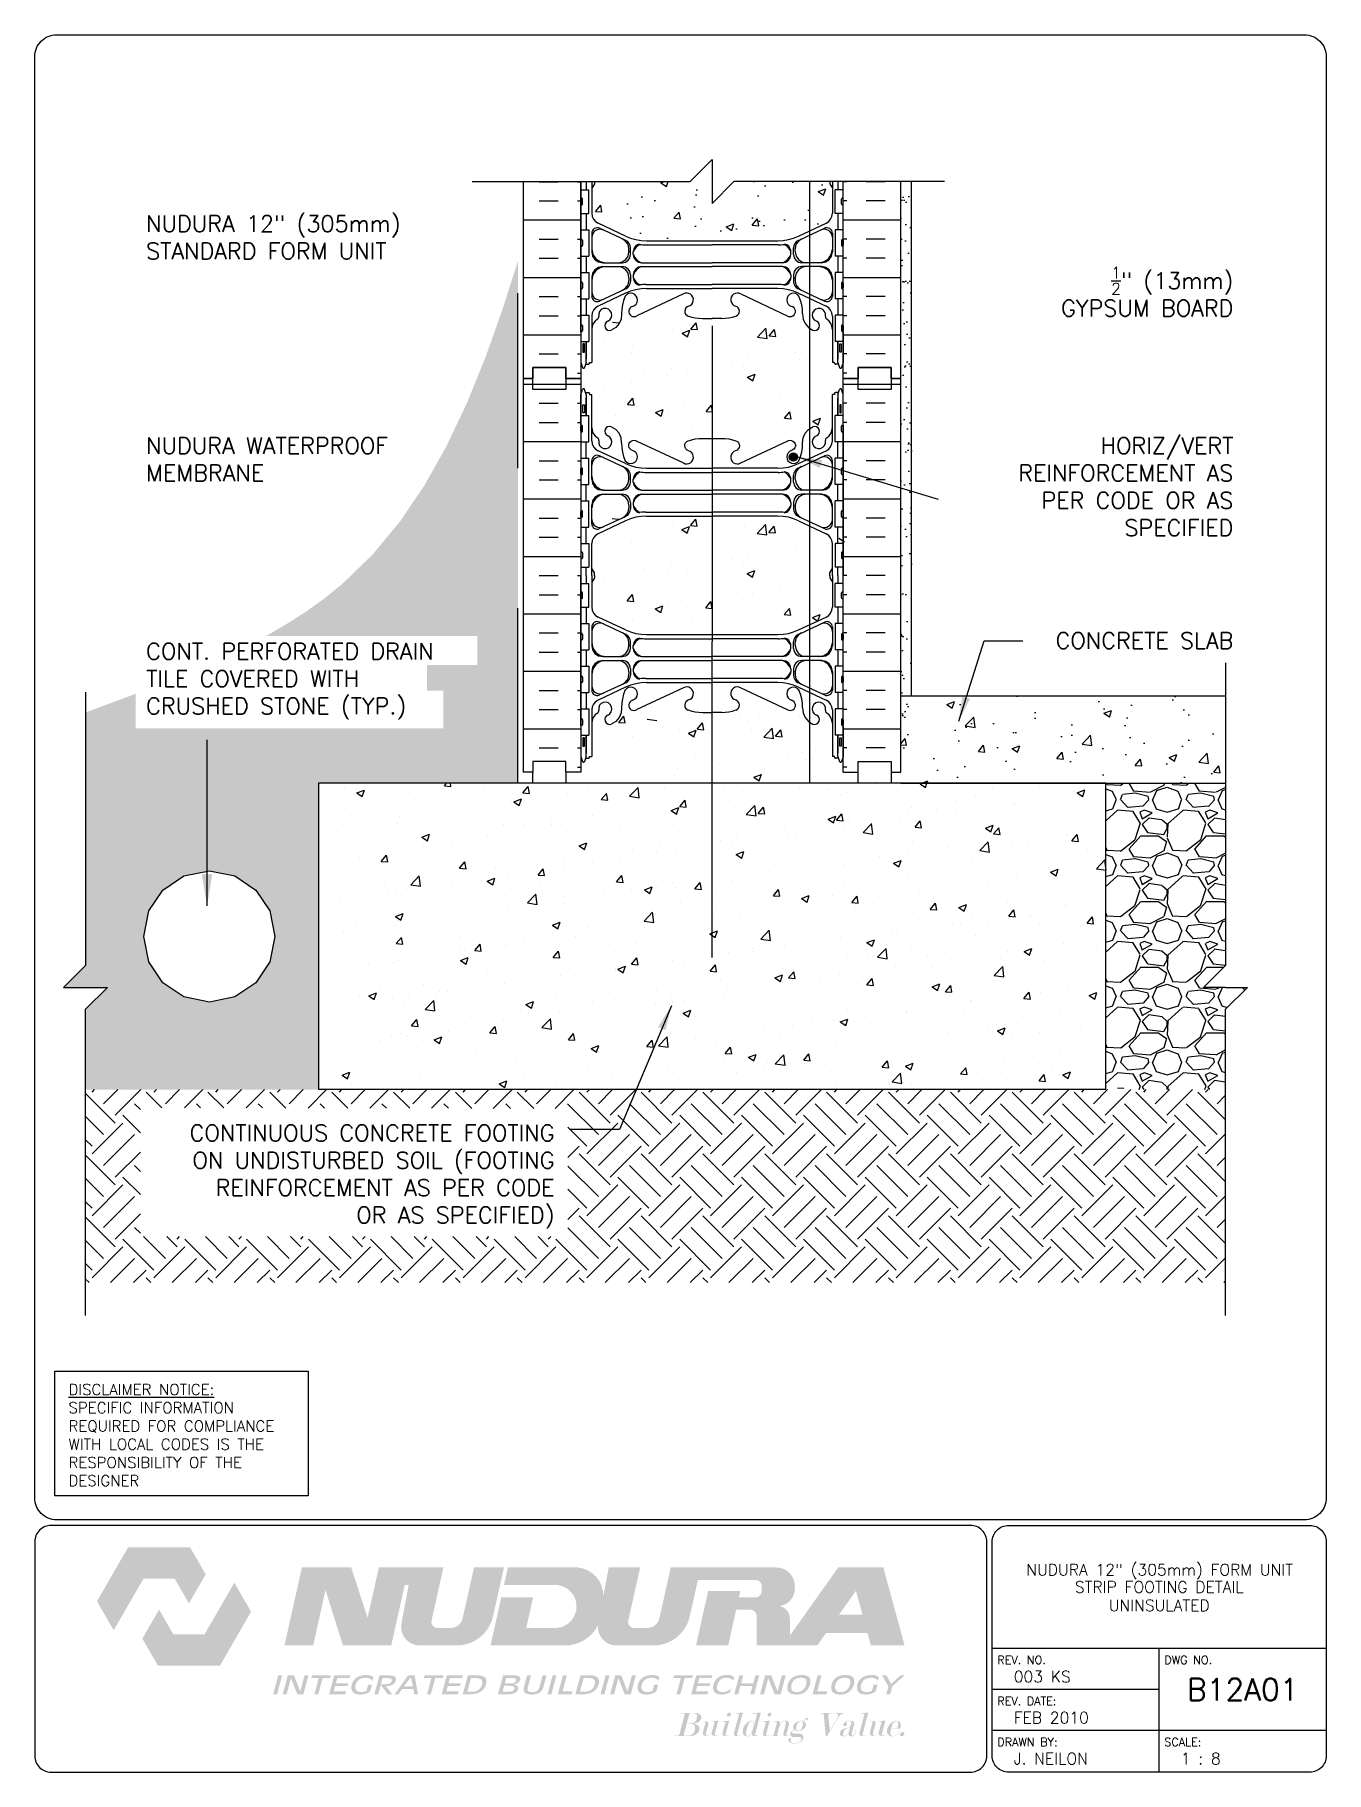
# Paper-space layout 'B12A01' of a CAD drawing. Header units: inches. Extents: x 0.42 to 7.8, y 0.49 to 10.41.
# The model-space entities are those that its viewports show. They can reach past a viewport. Long polylines and large blocks are cut down to what shows.
import ezdxf
from ezdxf.enums import TextEntityAlignment as Align

# ---------------------------------------------------------------- set-up
doc = ezdxf.new("R2010")
doc.units = ezdxf.units.IN
doc.header["$LTSCALE"] = 0.5
doc.header["$MEASUREMENT"] = 0
doc.linetypes.add('DASHED2', pattern=[0.375, 0.25, -0.125])
for name, color, linetype in [('HATCH', 12, 'Continuous'), ('line25', 2, 'Continuous'), ('LINE3', 3, 'Continuous'), ('LINE50', 5, 'Continuous'), ('LINE9', 9, 'Continuous'), ('LOGO', 7, 'Continuous'), ('TBK_LINE65', 3, 'Continuous'), ('TBK_TEXT', 4, 'Continuous'), ('TEXT', 4, 'Continuous'), ('Web_Edge', 9, 'Continuous')]:
    doc.layers.add(name, color=color, linetype=linetype)
doc.styles.add('DIM', font='romans.shx', dxfattribs={"width": 0.7})
doc.styles.add('ROMANS', font='romans')
doc.styles.get("Standard").update_dxf_attribs({"font": 'romans.shx'})
doc.dimstyles.new('ext', dxfattribs={"dimscale": 12, "dimtxt": 0.09375, "dimasz": 0.09375, "dimexe": 0.09375, "dimexo": 0.0625, "dimgap": 0.0625, "dimtad": 0, "dimjust": 1, "dimdec": 1, "dimzin": 3, "dimdsep": 46, "dimlunit": 4, "dimtxsty": 'DIM', "dimcen": 0.09, "dimdle": 0.09375, "dimclrt": 4, "dimadec": 0, "dimazin": 0, "dimtfac": 1, "dimtdec": 1, "dimtmove": 2, "dimatfit": 3, "dimfxl": 0, "dimfrac": 2, "dimtolj": 1, "dimtzin": 0, "dimarcsym": 0})
doc.dimstyles.new('ext_12', dxfattribs={"dimscale": 12, "dimtxt": 0.09375, "dimasz": 0.09375, "dimexe": 0.09375, "dimexo": 0.0625, "dimgap": 0.0625, "dimtad": 1, "dimdec": 1, "dimzin": 3, "dimdsep": 46, "dimlunit": 4, "dimtxsty": 'DIM', "dimcen": 0.09, "dimdle": 0.09375, "dimclrt": 4, "dimadec": 0, "dimazin": 0, "dimtfac": 1, "dimtdec": 1, "dimtmove": 2, "dimatfit": 3, "dimfxl": 0, "dimfrac": 2, "dimtolj": 1, "dimtzin": 0, "dimarcsym": 0})
doc.dimstyles.get("Standard").update_dxf_attribs({"dimtxt": 0.18, "dimasz": 0.18, "dimexe": 0.18, "dimexo": 0.0625, "dimgap": 0.09, "dimtad": 0, "dimtih": 1, "dimtoh": 1, "dimdec": 4, "dimzin": 0, "dimdsep": 46, "dimtxsty": 'Standard', "dimcen": 0.09, "dimadec": 0, "dimazin": 0, "dimtfac": 1, "dimtdec": 4, "dimtofl": 0, "dimtmove": 0, "dimatfit": 3, "dimfxl": 0, "dimtolj": 1, "dimtzin": 0, "dimarcsym": 0})
pattern_1 = [(228.0128, (2.16, 3), (-23.9999947, -27.00000402), [0.40361, -39.957264]), (184.9697, (1.89, 2.7), (36.00000315, 2.99997392), [0.692604, -68.567775]), (132.5104, (1.2, 2.64), (29.99997216, -33.00002602), [0.488364, -48.348096]), (267.2737, (0.03, 1.89), (2.99998805, 60.00000088), [0.630714, -62.440674]), (292.8337, (0, 1.26), (-15.00002972, 35.99998924), [0.618465, -61.22812]), (357.2737, (0.24, 0.69), (-60.00000088, 2.99998805), [0.630714, -62.440674]), (37.6942, (0.87, 0.66), (-39.00002204, -29.999971215), [0.834087, -82.574547]), (72.2553, (1.53, 1.17), (21.00003229, 65.999988694), [0.787464, -77.958963]), (121.4296, (1.77, 1.92), (-24.0000247, 38.99998511), [0.63285, -62.65222]), (175.2364, (1.44, 2.46), (33.00000284, -2.9999746), [0.722496, -35.40229]), (222.3974, (0.72, 2.52), (-36.000022053, -32.999976246), [0.934344, -92.500125]), (138.8141, (3, 1.86), (-21.00000884, 17.99999194), [0.318903, -31.57153]), (171.4692, (2.76, 2.07), (38.99999485, -6.00002373), [0.60671, -60.064533]), (225, (2.16, 2.16), (-3e-16, -3), [0.424263, -3.818376]), (203.1986, (1.95, 2.52), (14.9999992, 6.000004), [0.228474, -22.618845]), (291.8014, (1.74, 2.43), (-2.9999997, 9.0000008), [0.32311, -15.832386]), (30.9638, (1.86, 2.13), (8.999994, 6.0000075), [0.524787, -16.96807]), (161.5651, (2.31, 2.4), (6.0000013, -2.999995), [0.379473, -9.10736]), (16.3895, (0, 2.43), (30.0000066, 8.99997813), [0.5316, -52.628535]), (70.3462, (0.51, 2.58), (-11.99998574, -33.0000064), [0.445983, -44.152224]), (293.1986, (2.31, 3), (-6.000004, 14.9999992), [0.456945, -22.390374]), (343.6105, (2.49, 2.58), (-30.0000066, 8.99997813), [0.5316, -52.628535]), (339.444, (0, 0.57), (-15.00000553, 5.999988), [0.51264, -25.11937]), (294.7751, (0.48, 0.39), (-14.99997657, 33.00001027), [0.429534, -42.52393]), (66.8014, (2.34, 0), (6.000004, 14.9999992), [0.456945, -22.390374]), (17.354, (2.52, 0.42), (-39.00000606, -11.9999835), [0.502893, -49.786272]), (69.444, (0.87, 0), (-5.999988, -15.00000553), [0.25632, -25.37569]), (101.3099, (2.16, 0), (-2.9999929, 12.0000023), [0.15297, -15.144087]), (165.9638, (2.13, 0.15), (9.0000016, -2.9999942), [0.618465, -11.75085]), (186.009, (1.53, 0.3), (29.99999925, 2.99999795), [0.57315, -56.74177]), (303.6901, (1.86, 1.86), (-3.000004, 5.9999987), [0.432666, -10.383987]), (353.1572, (2.1, 1.5), (50.9999981, -6.00002399), [0.755382, -74.78269]), (60.9454, (2.85, 1.41), (-12.0000001, -21.00000115), [0.30887, -30.57802]), (90, (3, 1.68), (-3, 3), [0.18, -2.82]), (120.2564, (1.47, 0.39), (11.99998466, -21.00000737), [0.416772, -41.26056]), (48.0128, (1.26, 0.75), (23.9999947, 27.00000402), [0.807216, -39.553656]), (0, (1.8, 1.35), (3, 3), [0.78, -2.22]), (325.3048, (2.58, 1.35), (-29.99998278, 21.00002583), [0.474342, -46.959822]), (254.0546, (2.97, 1.08), (-2.9999997, -12.0000004), [0.436806, -21.403524]), (207.646, (2.85, 0.66), (-56.99998742, -30.00002314), [0.711195, -70.408422]), (175.4261, (2.22, 0.33), (-39.000001675, 2.9999844), [0.752397, -74.487222])]

psp = doc.layouts.new('B12A01')

# ---------------------------------------------------------------- texts
at = {"layer": 'TBK_TEXT', "color": 7, "style": 'ROMANS'}
for s, p in [('REV. NO.', (5.9215, 1.107)), ('DWG NO.', (6.876, 1.107)), ('REV. DATE:', (5.9215, 0.8726)), ('DRAWN BY:', (5.9215, 0.6382)), ('SCALE:', (6.876, 0.6382))]:
    psp.add_text(s, height=0.04688, dxfattribs=at).set_placement(p)
at = {"layer": 'TEXT', "insert": (0.6134, 2.7065), "char_height": 0.0625, "width": 1.41371, "attachment_point": 1, "style": 'ROMANS'}
psp.add_mtext('{\\Fromans.shx|c1;\\LDISCLAIMER NOTICE:\\l\\PSPECIFIC INFORMATION REQUIRED FOR COMPLIANCE WITH LOCAL CODES IS THE RESPONSIBILITY OF THE DESIGNER}', dxfattribs=at)

msp = doc.modelspace()

# ---------------------------------------------------------------- texts
at = {"layer": 'TEXT', "char_height": 0.75}
for s, insert, width, attachment_point in [('NUDURA 12" (305mm) STANDARD FORM UNIT', (-46.667, 179.715), 15.85848, 1), ('NUDURA WATERPROOF MEMBRANE ', (-46.667, 169.573), 15.85848, 1), ('CONT. PERFORATED DRAIN TILE COVERED WITH CRUSHED STONE (TYP.) ', (-46.667, 160.176), 15.85848, 1), ('CONTINUOUS CONCRETE FOOTING ON UNDISTURBED SOIL (FOOTING REINFORCEMENT AS PER CODE OR AS SPECIFIED)', (-27.995, 135.79), 18.6698, 6)]:
    msp.add_mtext(s, dxfattribs=dict(at, insert=insert, width=width, attachment_point=attachment_point))
at = {"layer": 'TEXT', "char_height": 0.75, "attachment_point": 6, "style": 'ROMANS'}
for s, insert, width in [('\\A1;{\\H0.7x;\\S1/2;}" (13mm) \\PGYPSUM BOARD', (3.045, 176.235), 11.98734), ('HORIZ/VERT REINFORCEMENT AS PER CODE OR AS SPECIFIED', (3.045, 167.32), 11.98734), ('CONCRETE SLAB  ', (3.045, 160.29), 14.1811)]:
    msp.add_mtext(s, dxfattribs=dict(at, insert=insert, width=width))

# ---------------------------------------------------------------- blocks, each defined once
blk = doc.blocks.new('TITLEBLOCK-Tag')
at = {"style": 'ROMANS'}
for tag, height, p in [('TITLE_LINE_1', 0.065, (0.927, -0.1328)), ('TITLE_LINE_2', 0.065, (0.9294, -0.2258)), ('CENTRE-LINE-3', 0.065, (0.927, -0.3246)), ('TITLE_LINE_4', 0.065, (0.927, -0.4299)), ('TITLE_LINE_5', 0.065, (0.927, -0.526)), ('DWG', 0.125, (1.4043, -0.9102))]:
    blk.add_attdef(tag, text='', height=height, dxfattribs=at).set_placement(p, align=Align.MIDDLE_CENTER)
for tag, p in [('LATEST_REVISION', (0.0954, -0.8366)), ('REVISION_DATE', (0.0954, -1.071)), ('DRAWN_BY', (0.0954, -1.3053)), ('SCALE', (1.0499, -1.3053))]:
    blk.add_attdef(tag, text='', height=0.065, dxfattribs=at).set_placement(p, align=Align.MIDDLE_LEFT)

# ---------------------------------------------------------------- hatches: boundary and pattern name
at = {"layer": 'HATCH'}
h = msp.add_hatch(dxfattribs=at)
h.set_pattern_fill('AR-CONC', color=256, scale=0.5, style=0)
h.paths.add_polyline_path([(-20.792, 180.269), (-20.792, 181.269), (-20.792, 182.269), (-21.792, 181.269), (-26.172, 181.269), (-26.172, 181.157), (-26.292, 180.957), (-26.292, 179.816, 0.291097), (-26.004, 179.363), (-24.746, 178.774, 0.109869), (-23.792, 178.562), (-20.792, 178.562), (-17.792, 178.562, 0.109869), (-16.838, 178.774), (-15.58, 179.363, 0.291097), (-15.292, 179.816), (-15.292, 180.957), (-15.412, 181.157), (-15.412, 181.269), (-19.792, 181.269)])
h = msp.add_hatch(dxfattribs=at)
h.set_pattern_fill('INSUL', color=256, scale=7, style=0)
h.set_pattern_definition([(7e-15, (-2952.9537, -224.7406), (0, 2.625), []), (7e-15, (-2952.9537, -223.8656), (0, 2.625), [0.875, -0.875]), (7e-15, (-2952.9537, -222.9906), (0, 2.625), [0.875, -0.875])])
h.paths.add_polyline_path([(-29.417, 181.269), (-26.792, 181.269), (-26.792, 172.269), (-27.48, 172.269), (-27.48, 172.769), (-28.98, 172.769), (-28.98, 172.269), (-29.417, 172.269)])
h = msp.add_hatch(dxfattribs=at)
h.set_pattern_fill('INSUL', color=256, scale=7, style=0)
h.set_pattern_definition([(180, (2911.3694, -224.7406), (0, 2.625), []), (180, (2911.3694, -223.8656), (0, 2.625), [0.875, -0.875]), (180, (2911.3694, -222.9906), (0, 2.625), [0.875, -0.875])])
h.paths.add_polyline_path([(-12.167, 181.269), (-14.792, 181.269), (-14.792, 172.269), (-14.105, 172.269), (-14.105, 172.769), (-12.605, 172.769), (-12.605, 172.269), (-12.167, 172.269)])
h = msp.add_hatch(dxfattribs=at)
h.set_pattern_fill('AR-SAND', color=256, scale=0.5, style=0)
h.set_pattern_definition([(37.5, (-19.79216, 171.7689), (-0.031497, 0.963412), [0, -0.76, 0, -0.85, 0, -0.8125]), (7.5, (-19.7922, 171.7689), (0.88489, 1.41107), [0, -0.41, 0, -0.685, 0, -0.2625]), (327.5, (-20.4072, 171.7689), (1.55707, 0.00283), [0, -0.25, 0, -0.9, 0, -1.175]), (317.5, (-20.4072, 171.7689), (1.50306, 0.43884), [0, -0.125, 0, -0.59, 0, -0.675])])
h.paths.add_polyline_path([(-11.667, 168.732), (-12.167, 168.732), (-12.167, 156.769), (-11.667, 156.769)])
h.paths.add_polyline_path([(-11.667, 173.197), (-12.167, 173.197), (-12.167, 171.769), (-12.167, 168.732), (-11.667, 168.732)])
h.paths.add_polyline_path([(-11.667, 180.769), (-12.167, 180.769), (-12.167, 173.197), (-11.667, 173.197)])
h = msp.add_hatch(dxfattribs=at)
h.set_pattern_fill('GRAVEL', color=256, scale=3, style=0)
h.set_pattern_definition(pattern_1)
edge = h.paths.add_edge_path()
edge.add_line((-38.792, 153.769), (-29.667, 153.769))
edge.add_line((-29.667, 153.769), (-29.667, 177.629))
edge.add_spline(control_points=[(-29.667, 177.629), (-30.589, 174.634), (-31.612, 171.738), (-32.947, 169.153)], knot_values=[21.364091, 21.364091, 21.364091, 21.364091, 30.156092, 30.156092, 30.156092, 30.156092], degree=3, periodic=0)
edge.add_spline(control_points=[(-32.947, 169.153), (-34.205, 166.718), (-36.543, 163.429), (-39.937, 161.187), (-41.186, 160.5)], knot_values=[8.75184, 8.75184, 8.75184, 8.75184, 17.031682, 21.364091, 21.364091, 21.364091, 21.364091], degree=3, periodic=0)
edge.add_line((-41.186, 160.5), (-31.527, 160.5))
edge.add_line((-31.527, 160.5), (-31.527, 159.174))
edge.add_line((-31.527, 159.174), (-33.823, 159.174))
edge.add_line((-33.823, 159.174), (-33.823, 158.007))
edge.add_line((-33.823, 158.007), (-33.072, 158.007))
edge.add_line((-33.072, 158.007), (-33.072, 156.277))
edge.add_line((-33.072, 156.277), (-47.143, 156.277))
edge.add_line((-47.143, 156.277), (-47.143, 157.86))
edge.add_spline(control_points=[(-47.143, 157.86), (-47.903, 157.572), (-48.67, 157.29), (-49.438, 157.009)], knot_values=[0, 0, 0, 0, 2.344461, 2.344461, 2.344461, 2.344461], degree=3, periodic=0)
edge.add_line((-49.438, 157.009), (-49.438, 145.442))
edge.add_line((-49.438, 145.442), (-50.438, 144.442))
edge.add_line((-50.438, 144.442), (-49.438, 144.442))
edge.add_line((-49.438, 144.442), (-48.438, 144.442))
edge.add_line((-48.438, 144.442), (-49.438, 143.442))
edge.add_line((-49.438, 143.442), (-49.438, 139.769))
edge.add_line((-49.438, 139.769), (-38.792, 139.769))
edge.add_line((-38.792, 139.769), (-38.792, 153.769))
h.paths.add_polyline_path([(-40.777, 146.769, -1), (-46.777, 146.769, -1)], flags=16)
h = msp.add_hatch(dxfattribs=at)
h.set_pattern_fill('INSUL', color=256, scale=7, style=0)
h.set_pattern_definition([(0, (-2952.9537, -242.7406), (0, 2.625), []), (0, (-2952.9537, -241.8656), (0, 2.625), [0.875, -0.875]), (0, (-2952.9537, -240.9906), (0, 2.625), [0.875, -0.875])])
h.paths.add_polyline_path([(-29.417, 154.269), (-28.98, 154.269), (-28.98, 154.769), (-27.48, 154.769), (-27.48, 154.269), (-26.792, 154.269), (-26.792, 172.269), (-27.48, 172.269), (-27.48, 172.769), (-28.98, 172.769), (-28.98, 172.269), (-29.417, 172.269)])
h = msp.add_hatch(dxfattribs=at)
h.set_pattern_fill('INSUL', color=256, scale=7, style=0)
h.set_pattern_definition([(180, (2911.3694, -242.7406), (0, 2.625), []), (180, (2911.3694, -241.8656), (0, 2.625), [0.875, -0.875]), (180, (2911.3694, -240.9906), (0, 2.625), [0.875, -0.875])])
h.paths.add_polyline_path([(-12.167, 154.269), (-12.605, 154.269), (-12.605, 154.769), (-14.105, 154.769), (-14.105, 154.269), (-14.792, 154.269), (-14.792, 172.269), (-14.105, 172.269), (-14.105, 172.769), (-12.605, 172.769), (-12.605, 172.269), (-12.167, 172.269)])
h = msp.add_hatch(dxfattribs=at)
h.set_pattern_fill('AR-CONC', color=256, scale=0.5, style=0)
h.set_pattern_definition([(50, (59.392, 16.053), (3.5863, -0.31376), [0.375, -4.125]), (355, (59.392, 16.053), (-0.69376, 3.76096), [0.3, -3.3]), (100.4514, (59.691, 16.0268), (2.89255, 3.4472), [0.3187, -3.50571]), (46.1842, (59.392, 17.053), (5.3362, -0.8276), [0.5625, -6.1875]), (96.6356, (59.8367, 16.984), (4.67331, 4.87059), [0.47805, -5.25856]), (351.184, (59.392, 17.053), (4.67331, 4.8706), [0.45, -4.95]), (21, (59.892, 16.803), (2.984535, -2.013094), [0.375, -4.125]), (326, (59.892, 16.803), (1.21658, 3.62575), [0.3, -3.3]), (71.4514, (60.1408, 16.635), (4.20111, 1.61265), [0.3187, -3.50571]), (37.5, (59.392, 16.0529), (0.060799, 1.664469), [0, -3.26, 0, -3.35, 0, -3.3125]), (7.5, (59.392, 16.053), (1.315348, 1.972059), [0, -1.91, 0, -3.185, 0, -1.2625]), (327.5, (58.277, 16.0529), (2.669112, -0.112774), [0, -1.25, 0, -3.9, 0, -5.175]), (317.5, (57.777, 16.053), (2.91593, 0.500525), [0, -1.625, 0, -2.59, 0, -3.675])])
h.paths.add_polyline_path([(-12.167, 157.769), (-12.167, 154.269), (-12.167, 153.769), (-1.792, 153.769), (2.684, 153.769), (2.684, 157.769)])
h = msp.add_hatch(dxfattribs=at)
h.set_pattern_fill('GRAVEL', color=256, scale=3, style=0)
h.set_pattern_definition(pattern_1)
h.paths.add_polyline_path([(-2.792, 139.769), (2.684, 139.769), (2.684, 143.442), (3.684, 144.442), (2.684, 144.442), (1.684, 144.442), (2.684, 145.442), (2.684, 153.769), (-2.792, 153.769), (-2.792, 149.96), (-2.773, 149.792), (-2.792, 149.795)])
h = msp.add_hatch(dxfattribs=at)
h.set_pattern_fill('EARTH', color=256, scale=8, angle=45, style=0)
h.paths.add_polyline_path([(-27.38, 133.051), (-46.932, 133.051), (-46.932, 138.939), (-27.38, 138.904)], flags=16)
h.paths.add_polyline_path([(-49.438, 139.769), (-49.438, 130.948), (2.684, 130.948), (2.684, 139.769)])
at = {"layer": 'LINE3'}
msp.add_hatch(color=256, dxfattribs=at).paths.add_polyline_path([(-16.886, 168.68, 1), (-17.261, 168.68, 1)])

# ---------------------------------------------------------------- linework, layer by layer
at = {"layer": 'HATCH'}
for p, q in [((-25.347, 174.838), (-25.048, 174.812)), ((-21.807, 174.713), (-21.807, 174.713)), ((-21.76, 174.524), (-21.519, 174.811)), ((-21.461, 174.498), (-21.519, 174.811)), ((-21.333, 174.685), (-21.333, 174.685)), ((-19.439, 174.934), (-19.439, 174.934)), ((-16.747, 174.811), (-16.747, 174.811)), ((-25.742, 174.104), (-25.742, 174.104)), ((-24.723, 174.212), (-24.723, 174.212)), ((-22.584, 174.52), (-22.584, 174.52)), ((-22.158, 174.342), (-21.808, 174.477)), ((-22.158, 174.342), (-21.91, 174.174)), ((-21.909, 174.174), (-21.808, 174.477)), ((-21.84, 174.139), (-21.84, 174.139)), ((-21.76, 174.524), (-21.461, 174.498)), ((-19.273, 174.491), (-19.273, 174.491)), ((-18.716, 174.162), (-18.327, 174.567)), ((-18.716, 174.162), (-18.271, 174.093)), ((-18.271, 174.093), (-18.327, 174.568)), ((-18.174, 174.21), (-17.933, 174.498)), ((-18.174, 174.21), (-17.875, 174.184)), ((-17.875, 174.184), (-17.933, 174.498)), ((-24.484, 173.477), (-24.484, 173.477)), ((-24.437, 173.764), (-24.437, 173.764)), ((-21.815, 173.364), (-21.815, 173.364)), ((-19.146, 173.251), (-19.146, 173.251)), ((-17.597, 173.377), (-17.597, 173.377)), ((-16.982, 173.463), (-16.982, 173.463)), ((-16.808, 173.146), (-16.808, 173.146)), ((-16.477, 173.139), (-16.477, 173.139)), ((-16.345, 173.542), (-16.345, 173.542)), ((-23.9, 172.548), (-23.9, 172.548)), ((-22.813, 172.462), (-22.813, 172.462)), ((-22.648, 172.712), (-22.648, 172.712)), ((-21.901, 172.474), (-21.901, 172.474)), ((-20.754, 172.962), (-20.754, 172.962)), ((-19.897, 172.963), (-19.897, 172.963)), ((-19.334, 172.826), (-19.334, 172.826)), ((-19.174, 172.329), (-18.824, 172.463)), ((-19.174, 172.329), (-18.925, 172.161)), ((-18.925, 172.161), (-18.824, 172.463)), ((-25.729, 171.962), (-25.729, 171.962)), ((-24.498, 172.099), (-24.498, 172.099)), ((-17.66, 171.57), (-17.66, 171.57)), ((-15.767, 171.82), (-15.767, 171.82)), ((-25.458, 170.922), (-25.458, 170.922)), ((-24.653, 171.077), (-24.412, 171.364)), ((-24.653, 171.077), (-24.354, 171.051)), ((-24.354, 171.051), (-24.412, 171.364)), ((-23.963, 170.74), (-23.963, 170.74)), ((-23.375, 170.716), (-23.025, 170.851)), ((-23.375, 170.716), (-23.126, 170.549)), ((-23.126, 170.549), (-23.025, 170.851)), ((-22.789, 170.809), (-22.789, 170.809)), ((-22.07, 170.99), (-22.07, 170.99)), ((-21.962, 170.81), (-21.962, 170.81)), ((-21.066, 170.763), (-20.825, 171.05)), ((-21.066, 170.763), (-20.768, 170.737)), ((-20.767, 170.737), (-20.825, 171.05)), ((-19.395, 171.162), (-19.395, 171.162)), ((-18.912, 171.405), (-18.912, 171.405)), ((-17.48, 170.449), (-17.239, 170.737)), ((-17.181, 170.423), (-17.239, 170.737)), ((-16.869, 171.482), (-16.869, 171.482)), ((-25.215, 170.576), (-25.215, 170.576)), ((-24.559, 170.435), (-24.559, 170.435)), ((-24.403, 170.25), (-24.403, 170.25)), ((-21.734, 170.138), (-21.734, 170.138)), ((-20.119, 170.697), (-20.119, 170.697)), ((-19.065, 170.025), (-19.065, 170.025)), ((-17.48, 170.449), (-17.181, 170.423)), ((-17.45, 170.584), (-17.45, 170.584)), ((-17.188, 170.48), (-17.188, 170.48)), ((-16.189, 170.316), (-15.839, 170.45)), ((-16.189, 170.316), (-15.94, 170.148)), ((-15.94, 170.148), (-15.839, 170.45)), ((-14.781, 170.471), (-14.781, 170.471)), ((-19.455, 165.958), (-19.455, 165.958)), ((-25.363, 165.862), (-25.064, 165.836)), ((-24.739, 165.236), (-24.739, 165.236)), ((-22.6, 165.544), (-22.6, 165.544)), ((-22.174, 165.366), (-21.824, 165.501)), ((-22.174, 165.366), (-21.926, 165.199)), ((-21.925, 165.199), (-21.824, 165.501)), ((-21.856, 165.163), (-21.856, 165.163)), ((-21.823, 165.737), (-21.823, 165.737)), ((-21.776, 165.548), (-21.535, 165.836)), ((-21.776, 165.548), (-21.477, 165.522)), ((-21.477, 165.522), (-21.535, 165.836)), ((-21.349, 165.709), (-21.349, 165.709)), ((-19.289, 165.515), (-19.289, 165.515)), ((-18.732, 165.186), (-18.343, 165.592)), ((-18.732, 165.186), (-18.287, 165.117)), ((-18.287, 165.117), (-18.343, 165.592)), ((-18.19, 165.234), (-17.949, 165.522)), ((-18.19, 165.234), (-17.891, 165.208)), ((-17.891, 165.208), (-17.949, 165.522)), ((-16.763, 165.835), (-16.763, 165.835)), ((-25.758, 165.128), (-25.758, 165.128)), ((-24.5, 164.501), (-24.5, 164.501)), ((-24.453, 164.788), (-24.453, 164.788)), ((-21.831, 164.388), (-21.831, 164.388)), ((-17.613, 164.402), (-17.613, 164.402)), ((-16.998, 164.488), (-16.998, 164.488)), ((-16.361, 164.566), (-16.361, 164.566)), ((-14.989, 164.966), (-14.74, 164.798)), ((-23.916, 163.572), (-23.916, 163.572)), ((-22.664, 163.737), (-22.664, 163.737)), ((-20.77, 163.986), (-20.77, 163.986)), ((-19.914, 163.987), (-19.914, 163.987)), ((-19.35, 163.85), (-19.35, 163.85)), ((-19.162, 164.276), (-19.162, 164.276)), ((-16.824, 164.171), (-16.824, 164.171)), ((-16.493, 164.163), (-16.493, 164.163)), ((-25.745, 162.986), (-25.745, 162.986)), ((-24.514, 163.124), (-24.514, 163.124)), ((-22.829, 163.487), (-22.829, 163.487)), ((-21.917, 163.498), (-21.917, 163.498)), ((-19.19, 163.353), (-18.84, 163.488)), ((-19.19, 163.353), (-18.941, 163.185)), ((-18.941, 163.185), (-18.84, 163.488)), ((-15.783, 162.844), (-15.783, 162.844)), ((-24.669, 162.101), (-24.428, 162.388)), ((-24.669, 162.101), (-24.37, 162.075)), ((-24.37, 162.075), (-24.428, 162.388)), ((-22.086, 162.014), (-22.086, 162.014)), ((-21.082, 161.787), (-20.841, 162.075)), ((-20.784, 161.761), (-20.841, 162.075)), ((-19.411, 162.186), (-19.411, 162.186)), ((-18.928, 162.43), (-18.928, 162.43)), ((-17.676, 162.594), (-17.676, 162.594)), ((-16.885, 162.506), (-16.885, 162.506)), ((-25.474, 161.946), (-25.474, 161.946)), ((-25.231, 161.6), (-25.231, 161.6)), ((-24.575, 161.459), (-24.575, 161.459)), ((-24.42, 161.275), (-24.42, 161.275)), ((-23.979, 161.765), (-23.979, 161.765)), ((-23.391, 161.741), (-23.041, 161.875)), ((-23.391, 161.741), (-23.142, 161.573)), ((-23.142, 161.573), (-23.041, 161.875)), ((-22.805, 161.833), (-22.805, 161.833)), ((-21.978, 161.834), (-21.978, 161.834)), ((-21.082, 161.787), (-20.784, 161.761)), ((-20.136, 161.721), (-20.136, 161.721)), ((-17.496, 161.474), (-17.255, 161.761)), ((-17.496, 161.474), (-17.197, 161.447)), ((-17.466, 161.608), (-17.466, 161.608)), ((-17.197, 161.447), (-17.255, 161.761)), ((-17.204, 161.504), (-17.204, 161.504)), ((-16.205, 161.34), (-15.855, 161.474)), ((-16.205, 161.34), (-15.957, 161.172)), ((-15.956, 161.172), (-15.855, 161.475)), ((-14.797, 161.495), (-14.797, 161.495)), ((-21.75, 161.162), (-21.75, 161.162)), ((-19.081, 161.049), (-19.081, 161.049)), ((-25.062, 156.552), (-24.821, 156.839)), ((-25.062, 156.552), (-24.763, 156.526)), ((-24.763, 156.526), (-24.82, 156.839)), ((-23.767, 156.703), (-23.323, 156.634)), ((-21.522, 156.427), (-21.522, 156.427)), ((-21.475, 156.238), (-21.234, 156.525)), ((-21.176, 156.212), (-21.234, 156.525)), ((-19.481, 156.948), (-19.481, 156.948)), ((-19.154, 156.648), (-19.154, 156.648)), ((-18.606, 156.927), (-18.606, 156.927)), ((-16.812, 156.835), (-16.812, 156.835)), ((-16.462, 156.525), (-16.462, 156.525)), ((-25.457, 155.818), (-25.457, 155.818)), ((-24.438, 155.926), (-24.438, 155.926)), ((-22.3, 156.234), (-22.3, 156.234)), ((-21.873, 156.056), (-21.523, 156.191)), ((-21.873, 156.056), (-21.625, 155.888)), ((-21.625, 155.888), (-21.523, 156.191)), ((-21.555, 155.853), (-21.555, 155.853)), ((-21.475, 156.238), (-21.176, 156.212)), ((-21.048, 156.399), (-21.048, 156.399)), ((-18.988, 156.205), (-18.988, 156.205)), ((-18.431, 155.876), (-18.042, 156.282)), ((-18.431, 155.876), (-17.986, 155.807)), ((-17.986, 155.807), (-18.042, 156.282)), ((-17.889, 155.924), (-17.648, 156.212)), ((-17.889, 155.924), (-17.59, 155.898)), ((-17.59, 155.898), (-17.648, 156.212)), ((-24.199, 155.191), (-24.199, 155.191)), ((-24.152, 155.478), (-24.152, 155.478)), ((-21.53, 155.078), (-21.53, 155.078)), ((-18.861, 154.966), (-18.861, 154.966)), ((-17.312, 155.092), (-17.312, 155.092)), ((-16.697, 155.178), (-16.697, 155.178)), ((-16.523, 154.86), (-16.523, 154.86)), ((-16.192, 154.853), (-16.192, 154.853)), ((-16.06, 155.256), (-16.06, 155.256)), ((-23.615, 154.262), (-23.615, 154.262)), ((-22.529, 154.176), (-22.529, 154.176)), ((-22.363, 154.426), (-22.363, 154.426)), ((-21.616, 154.188), (-21.616, 154.188)), ((-20.47, 154.676), (-20.47, 154.676)), ((-19.613, 154.677), (-19.613, 154.677)), ((-19.049, 154.54), (-19.049, 154.54)), ((-18.889, 154.043), (-18.539, 154.177)), ((-18.889, 154.043), (-18.64, 153.875)), ((-18.64, 153.875), (-18.539, 154.178)), ((-37.608, 153.556), (-37.608, 153.556)), ((-37.04, 153.326), (-36.69, 153.46)), ((-37.04, 153.326), (-36.791, 153.158)), ((-36.791, 153.158), (-36.689, 153.46)), ((-33.029, 153.648), (-32.928, 153.769)), ((-33.029, 153.648), (-32.73, 153.622)), ((-32.73, 153.622), (-32.757, 153.769)), ((-31.24, 153.429), (-31.24, 153.429)), ((-29.443, 153.334), (-29.202, 153.622)), ((-29.443, 153.334), (-29.144, 153.308)), ((-29.144, 153.308), (-29.202, 153.622)), ((-28.283, 153.755), (-28.283, 153.755)), ((-27.412, 153.291), (-27.412, 153.291)), ((-26.431, 153.493), (-26.431, 153.493)), ((-25.857, 153.02), (-25.616, 153.308)), ((-25.558, 152.994), (-25.615, 153.308)), ((-25.614, 153.642), (-25.614, 153.642)), ((-25.444, 153.676), (-25.444, 153.676)), ((-24.886, 153.611), (-24.886, 153.611)), ((-24.562, 153.172), (-24.173, 153.578)), ((-24.213, 153.813), (-24.213, 153.813)), ((-24.118, 153.103), (-24.173, 153.578)), ((-22.945, 153.53), (-22.945, 153.53)), ((-20.276, 153.417), (-20.276, 153.417)), ((-19.401, 153.396), (-19.401, 153.396)), ((-17.607, 153.304), (-17.607, 153.304)), ((-17.375, 153.284), (-17.375, 153.284)), ((-16.791, 153.532), (-16.791, 153.532)), ((-15.54, 153.697), (-15.54, 153.697)), ((-15.482, 153.534), (-15.482, 153.534)), ((-14.661, 153.368), (-14.661, 153.368)), ((-13.323, 153.75), (-13.323, 153.75)), ((-12.093, 153.72), (-12.093, 153.72)), ((-11.282, 153.737), (-11.198, 153.769)), ((-11.282, 153.737), (-11.033, 153.569)), ((-11.033, 153.569), (-10.966, 153.769)), ((-10.654, 153.637), (-10.654, 153.637)), ((-7.985, 153.525), (-7.985, 153.525)), ((-5.828, 153.648), (-5.828, 153.648)), ((-5.316, 153.412), (-5.316, 153.412)), ((-4.249, 153.385), (-4.249, 153.385)), ((-4.096, 153.337), (-3.746, 153.471)), ((-4.096, 153.337), (-3.847, 153.169)), ((-3.847, 153.169), (-3.746, 153.471)), ((-37.543, 152.599), (-37.543, 152.599)), ((-34.385, 153.015), (-34.385, 153.015)), ((-33.134, 153.18), (-33.134, 153.18)), ((-32.576, 152.564), (-32.576, 152.564)), ((-32.263, 152.492), (-32.263, 152.492)), ((-29.979, 152.939), (-29.979, 152.939)), ((-29.854, 152.925), (-29.504, 153.06)), ((-29.854, 152.925), (-29.605, 152.757)), ((-29.605, 152.757), (-29.504, 153.06)), ((-29.347, 152.992), (-29.347, 152.992)), ((-25.857, 153.02), (-25.558, 152.994)), ((-24.562, 153.172), (-24.118, 153.103)), ((-23.094, 152.702), (-23.094, 152.702)), ((-22.668, 152.525), (-22.318, 152.659)), ((-22.668, 152.525), (-22.42, 152.357)), ((-22.419, 152.357), (-22.318, 152.659)), ((-22.317, 152.895), (-22.317, 152.895)), ((-22.27, 152.707), (-22.029, 152.994)), ((-22.27, 152.707), (-21.971, 152.681)), ((-21.971, 152.681), (-22.029, 152.994)), ((-21.843, 152.867), (-21.843, 152.867)), ((-19.949, 153.116), (-19.949, 153.116)), ((-19.783, 152.673), (-19.783, 152.673)), ((-19.226, 152.344), (-18.837, 152.75)), ((-18.781, 152.275), (-18.837, 152.75)), ((-18.684, 152.393), (-18.443, 152.68)), ((-18.385, 152.367), (-18.443, 152.68)), ((-17.257, 152.993), (-17.257, 152.993)), ((-14.938, 153.191), (-14.938, 153.191)), ((-12.269, 153.078), (-12.269, 153.078)), ((-11.66, 152.647), (-11.66, 152.647)), ((-10.552, 152.555), (-10.552, 152.555)), ((-9.6, 152.966), (-9.6, 152.966)), ((-8.744, 153.148), (-8.744, 153.148)), ((-8.658, 152.804), (-8.658, 152.804)), ((-7.032, 152.751), (-7.032, 152.751)), ((-6.93, 152.853), (-6.93, 152.853)), ((-5.5, 153.22), (-5.5, 153.22)), ((-4.464, 153.103), (-4.464, 153.103)), ((-4.261, 152.74), (-4.261, 152.74)), ((-37.669, 151.892), (-37.669, 151.892)), ((-35.671, 152.111), (-35.671, 152.111)), ((-35.179, 151.991), (-35.179, 151.991)), ((-35.101, 152.244), (-35.101, 152.244)), ((-33.001, 151.998), (-33.001, 151.998)), ((-30.332, 151.885), (-30.332, 151.885)), ((-29.398, 151.873), (-29.398, 151.873)), ((-28.149, 151.894), (-28.149, 151.894)), ((-28.146, 152.037), (-28.146, 152.037)), ((-27.663, 151.772), (-27.663, 151.772)), ((-26.252, 152.287), (-26.252, 152.287)), ((-25.233, 152.395), (-25.233, 152.395)), ((-24.994, 151.66), (-24.994, 151.66)), ((-24.947, 151.946), (-24.947, 151.946)), ((-22.35, 152.321), (-22.35, 152.321)), ((-19.226, 152.344), (-18.781, 152.275)), ((-18.684, 152.393), (-18.385, 152.367)), ((-16.855, 151.725), (-16.855, 151.725)), ((-15.483, 152.124), (-15.133, 152.259)), ((-15.483, 152.124), (-15.234, 151.957)), ((-15.234, 151.957), (-15.132, 152.259)), ((-15.098, 152.079), (-14.857, 152.366)), ((-15.098, 152.079), (-14.799, 152.053)), ((-14.961, 151.974), (-14.961, 151.974)), ((-14.799, 152.053), (-14.857, 152.367)), ((-14.721, 151.704), (-14.721, 151.704)), ((-14.576, 152.147), (-14.576, 152.147)), ((-13.89, 151.517), (-13.5, 151.922)), ((-13.445, 151.448), (-13.5, 151.923)), ((-12.154, 152.056), (-12.154, 152.056)), ((-11.804, 152.39), (-11.804, 152.39)), ((-11.511, 151.765), (-11.27, 152.053)), ((-11.511, 151.765), (-11.212, 151.739)), ((-11.212, 151.739), (-11.27, 152.053)), ((-9.629, 152.376), (-9.629, 152.376)), ((-8.297, 151.724), (-7.947, 151.858)), ((-8.297, 151.724), (-8.048, 151.556)), ((-8.048, 151.556), (-7.947, 151.858)), ((-7.925, 151.452), (-7.684, 151.739)), ((-7.626, 151.426), (-7.684, 151.739)), ((-3.67, 151.662), (-3.67, 151.662)), ((-35.701, 151.043), (-35.701, 151.043)), ((-34.449, 151.207), (-34.449, 151.207)), ((-34.055, 151.313), (-33.705, 151.447)), ((-34.055, 151.313), (-33.806, 151.145)), ((-33.981, 150.893), (-33.981, 150.893)), ((-33.806, 151.145), (-33.705, 151.447)), ((-32.637, 150.899), (-32.637, 150.899)), ((-32.555, 151.457), (-32.555, 151.457)), ((-31.065, 151.394), (-31.065, 151.394)), ((-30.04, 151.274), (-30.04, 151.274)), ((-27.473, 151.626), (-27.473, 151.626)), ((-26.869, 150.912), (-26.519, 151.046)), ((-26.869, 150.912), (-26.621, 150.744)), ((-26.621, 150.744), (-26.519, 151.047)), ((-23.158, 150.895), (-23.158, 150.895)), ((-22.325, 151.547), (-22.325, 151.547)), ((-21.264, 151.144), (-21.264, 151.144)), ((-20.408, 151.146), (-20.408, 151.146)), ((-19.844, 151.009), (-19.844, 151.009)), ((-19.656, 151.434), (-19.656, 151.434)), ((-18.107, 151.56), (-18.107, 151.56)), ((-17.492, 151.646), (-17.492, 151.646)), ((-17.318, 151.329), (-17.318, 151.329)), ((-16.987, 151.321), (-16.987, 151.321)), ((-14.318, 151.209), (-14.318, 151.209)), ((-13.89, 151.517), (-13.445, 151.448)), ((-11.649, 151.096), (-11.649, 151.096)), ((-8.979, 150.983), (-8.979, 150.983)), ((-8.554, 150.689), (-8.164, 151.095)), ((-8.109, 150.62), (-8.164, 151.095)), ((-7.925, 151.452), (-7.626, 151.426)), ((-7.092, 151.086), (-7.092, 151.086)), ((-6.816, 151.248), (-6.816, 151.248)), ((-6.31, 150.87), (-6.31, 150.87)), ((-5.564, 151.412), (-5.564, 151.412)), ((-4.525, 151.439), (-4.525, 151.439)), ((-4.339, 151.138), (-4.098, 151.425)), ((-4.339, 151.138), (-4.04, 151.112)), ((-4.04, 151.112), (-4.098, 151.425)), ((-3.118, 151.165), (-3.118, 151.165)), ((-37.729, 150.227), (-37.729, 150.227)), ((-36.897, 150.393), (-36.897, 150.393)), ((-35.922, 150.201), (-35.681, 150.488)), ((-35.922, 150.201), (-35.623, 150.175)), ((-35.623, 150.175), (-35.681, 150.488)), ((-35.162, 150.579), (-35.162, 150.579)), ((-32.335, 149.887), (-32.094, 150.174)), ((-32.036, 149.861), (-32.094, 150.174)), ((-27.568, 150.315), (-27.568, 150.315)), ((-26.239, 150.145), (-26.239, 150.145)), ((-25.008, 150.282), (-25.008, 150.282)), ((-24.41, 150.73), (-24.41, 150.73)), ((-23.323, 150.645), (-23.323, 150.645)), ((-22.411, 150.657), (-22.411, 150.657)), ((-19.684, 150.512), (-19.334, 150.646)), ((-19.684, 150.512), (-19.435, 150.344)), ((-19.435, 150.344), (-19.334, 150.646)), ((-13.119, 150.418), (-13.119, 150.418)), ((-12.498, 150.111), (-12.148, 150.246)), ((-12.498, 150.111), (-12.249, 149.943)), ((-12.249, 149.944), (-12.148, 150.246)), ((-12.215, 150.391), (-12.215, 150.391)), ((-11.867, 150.583), (-11.867, 150.583)), ((-9.974, 150.832), (-9.974, 150.832)), ((-9.689, 150.712), (-9.689, 150.712)), ((-8.95, 150.164), (-8.95, 150.164)), ((-8.554, 150.689), (-8.109, 150.62)), ((-6.034, 150.665), (-6.034, 150.665)), ((-3.641, 150.757), (-3.641, 150.757)), ((-3.218, 149.861), (-2.828, 150.267)), ((-2.773, 149.792), (-2.828, 150.267)), ((-36.644, 149.556), (-36.644, 149.556)), ((-34.572, 149.129), (-34.182, 149.535)), ((-34.127, 149.06), (-34.182, 149.535)), ((-33.975, 149.443), (-33.975, 149.443)), ((-33.871, 149.485), (-33.871, 149.485)), ((-32.335, 149.887), (-32.037, 149.861)), ((-31.306, 149.33), (-31.306, 149.33)), ((-31.071, 149.299), (-30.72, 149.434)), ((-31.071, 149.299), (-30.822, 149.132)), ((-30.822, 149.132), (-30.72, 149.434)), ((-30.713, 149.9), (-30.713, 149.9)), ((-30.101, 149.61), (-30.101, 149.61)), ((-29.461, 150.065), (-29.461, 150.065)), ((-29.155, 149.644), (-29.155, 149.644)), ((-28.749, 149.573), (-28.508, 149.861)), ((-28.749, 149.573), (-28.45, 149.547)), ((-28.45, 149.547), (-28.508, 149.861)), ((-27.533, 149.962), (-27.533, 149.962)), ((-25.163, 149.26), (-24.922, 149.547)), ((-24.864, 149.233), (-24.922, 149.547)), ((-19.905, 149.344), (-19.905, 149.344)), ((-19.422, 149.588), (-19.422, 149.588)), ((-18.17, 149.753), (-18.17, 149.753)), ((-17.379, 149.665), (-17.379, 149.665)), ((-16.277, 150.002), (-16.277, 150.002)), ((-14.782, 150.039), (-14.782, 150.039)), ((-11.866, 149.664), (-11.866, 149.664)), ((-8.131, 149.276), (-8.131, 149.276)), ((-7.153, 149.422), (-7.153, 149.422)), ((-6.879, 149.44), (-6.879, 149.44)), ((-5.312, 149.711), (-4.962, 149.845)), ((-5.312, 149.711), (-5.064, 149.543)), ((-5.064, 149.543), (-4.962, 149.845)), ((-4.986, 149.69), (-4.986, 149.69)), ((-4.836, 149.567), (-4.836, 149.567)), ((-4.586, 149.774), (-4.586, 149.774)), ((-3.218, 149.861), (-2.773, 149.792)), ((-37.79, 148.563), (-37.79, 148.563)), ((-37.016, 149.071), (-37.016, 149.071)), ((-35.764, 149.235), (-35.764, 149.235)), ((-35.59, 148.884), (-35.59, 148.884)), ((-35.223, 148.915), (-35.223, 148.915)), ((-34.987, 148.643), (-34.987, 148.643)), ((-34.572, 149.129), (-34.127, 149.06)), ((-32.921, 148.771), (-32.921, 148.771)), ((-32.698, 149.235), (-32.698, 149.235)), ((-32.071, 149.143), (-32.071, 149.143)), ((-30.252, 148.659), (-30.252, 148.659)), ((-29.236, 148.301), (-28.846, 148.707)), ((-28.791, 148.232), (-28.846, 148.707)), ((-28.637, 149.217), (-28.637, 149.217)), ((-27.583, 148.546), (-27.583, 148.546)), ((-25.968, 149.105), (-25.968, 149.105)), ((-25.725, 148.758), (-25.725, 148.758)), ((-25.163, 149.26), (-24.864, 149.233)), ((-25.069, 148.618), (-25.069, 148.618)), ((-24.473, 148.923), (-24.473, 148.923)), ((-23.885, 148.899), (-23.535, 149.033)), ((-23.885, 148.899), (-23.636, 148.731)), ((-23.636, 148.731), (-23.535, 149.033)), ((-23.299, 148.992), (-23.299, 148.992)), ((-22.58, 149.172), (-22.58, 149.172)), ((-22.472, 148.992), (-22.472, 148.992)), ((-21.577, 148.946), (-21.335, 149.233)), ((-21.577, 148.946), (-21.278, 148.92)), ((-21.278, 148.92), (-21.335, 149.233)), ((-20.63, 148.879), (-20.63, 148.879)), ((-17.99, 148.632), (-17.749, 148.919)), ((-17.99, 148.632), (-17.691, 148.606)), ((-17.96, 148.766), (-17.96, 148.766)), ((-17.691, 148.606), (-17.749, 148.919)), ((-17.698, 148.663), (-17.698, 148.663)), ((-16.699, 148.499), (-16.349, 148.633)), ((-16.699, 148.499), (-16.451, 148.331)), ((-16.45, 148.331), (-16.349, 148.633)), ((-15.291, 148.654), (-15.291, 148.654)), ((-14.782, 149.163), (-14.782, 149.163)), ((-14.404, 148.318), (-14.163, 148.606)), ((-14.105, 148.292), (-14.163, 148.606)), ((-13.183, 148.611), (-13.183, 148.611)), ((-12.622, 148.541), (-12.622, 148.541)), ((-12.276, 148.727), (-12.276, 148.727)), ((-11.289, 148.86), (-11.289, 148.86)), ((-10.668, 148.566), (-10.668, 148.566)), ((-9.75, 149.047), (-9.75, 149.047)), ((-7.752, 149.067), (-7.752, 149.067)), ((-35.272, 147.687), (-34.922, 147.821)), ((-35.023, 147.519), (-34.921, 147.821)), ((-32.028, 147.928), (-32.028, 147.928)), ((-30.777, 148.093), (-30.777, 148.093)), ((-30.161, 147.945), (-30.161, 147.945)), ((-29.236, 148.301), (-28.791, 148.232)), ((-28.883, 148.342), (-28.883, 148.342)), ((-27.594, 148.297), (-27.594, 148.297)), ((-24.914, 148.433), (-24.914, 148.433)), ((-23.899, 147.474), (-23.51, 147.879)), ((-23.455, 147.405), (-23.51, 147.88)), ((-22.244, 148.32), (-22.244, 148.32)), ((-20.614, 148.162), (-20.614, 148.162)), ((-19.575, 148.207), (-19.575, 148.207)), ((-19.486, 147.781), (-19.486, 147.781)), ((-17.592, 148.03), (-17.592, 148.03)), ((-17.44, 148), (-17.44, 148)), ((-16.906, 148.095), (-16.906, 148.095)), ((-14.843, 148.375), (-14.843, 148.375)), ((-14.434, 148.446), (-14.434, 148.446)), ((-14.404, 148.318), (-14.105, 148.292)), ((-14.237, 147.982), (-14.237, 147.982)), ((-13.584, 148.065), (-13.584, 148.065)), ((-11.568, 147.869), (-11.568, 147.869)), ((-10.818, 148.004), (-10.577, 148.292)), ((-10.818, 148.004), (-10.519, 147.978)), ((-10.519, 147.978), (-10.576, 148.292)), ((-9.953, 148.428), (-9.953, 148.428)), ((-9.514, 148.098), (-9.164, 148.232)), ((-9.514, 148.098), (-9.265, 147.93)), ((-9.265, 147.93), (-9.163, 148.233)), ((-8.899, 147.756), (-8.899, 147.756)), ((-7.284, 148.315), (-7.284, 148.315)), ((-7.231, 147.691), (-6.99, 147.978)), ((-7.231, 147.691), (-6.932, 147.665)), ((-7.214, 147.758), (-7.214, 147.758)), ((-6.932, 147.665), (-6.99, 147.978)), ((-6.301, 147.718), (-6.301, 147.718)), ((-4.647, 148.11), (-4.647, 148.11)), ((-4.615, 148.202), (-4.615, 148.202)), ((-3.143, 148.133), (-3.143, 148.133)), ((-2.927, 147.817), (-2.927, 147.817)), ((-37.639, 147.014), (-37.639, 147.014)), ((-37.08, 147.263), (-37.08, 147.263)), ((-35.284, 147.25), (-35.284, 147.25)), ((-35.272, 147.687), (-35.023, 147.519)), ((-35.186, 147.513), (-35.186, 147.513)), ((-34.97, 146.901), (-34.97, 146.901)), ((-32.758, 147.57), (-32.758, 147.57)), ((-28.086, 147.286), (-27.736, 147.421)), ((-28.086, 147.286), (-27.837, 147.119)), ((-27.837, 147.119), (-27.736, 147.421)), ((-26.446, 147.161), (-26.446, 147.161)), ((-25.789, 146.951), (-25.789, 146.951)), ((-25.129, 146.953), (-25.129, 146.953)), ((-23.899, 147.474), (-23.455, 147.405)), ((-23.895, 147.2), (-23.895, 147.2)), ((-23.53, 147.662), (-23.53, 147.662)), ((-22.533, 147.328), (-22.533, 147.328)), ((-20.9, 146.886), (-20.55, 147.02)), ((-20.737, 147.616), (-20.737, 147.616)), ((-20.652, 146.718), (-20.55, 147.02)), ((-19.965, 147.68), (-19.965, 147.68)), ((-19.416, 147.064), (-19.416, 147.064)), ((-18.563, 146.646), (-18.174, 147.052)), ((-18.118, 146.577), (-18.174, 147.052)), ((-16.5, 147.565), (-16.5, 147.565)), ((-12.337, 147.063), (-12.337, 147.063)), ((-9.811, 147.383), (-9.811, 147.383)), ((-9.447, 147.304), (-9.447, 147.304)), ((-8.195, 147.468), (-8.195, 147.468)), ((-6.23, 147.644), (-6.23, 147.644)), ((-5.843, 147.317), (-5.843, 147.317)), ((-3.645, 147.377), (-3.404, 147.664)), ((-3.645, 147.377), (-3.346, 147.351)), ((-3.561, 147.531), (-3.561, 147.531)), ((-3.346, 147.351), (-3.404, 147.664)), ((-35.228, 146.44), (-34.987, 146.727)), ((-35.228, 146.44), (-34.929, 146.414)), ((-34.929, 146.414), (-34.987, 146.727)), ((-32.301, 146.789), (-32.301, 146.789)), ((-32.278, 146.16), (-32.278, 146.16)), ((-32.092, 146.121), (-32.092, 146.121)), ((-31.642, 146.126), (-31.401, 146.413)), ((-31.642, 146.126), (-31.343, 146.1)), ((-31.343, 146.1), (-31.4, 146.413)), ((-30.222, 146.281), (-30.222, 146.281)), ((-30.198, 146.37), (-30.198, 146.37)), ((-29.632, 146.676), (-29.632, 146.676)), ((-29.362, 146.661), (-29.362, 146.661)), ((-28.055, 145.812), (-27.814, 146.1)), ((-27.756, 145.786), (-27.814, 146.1)), ((-27.655, 146.633), (-27.655, 146.633)), ((-27.041, 146.786), (-27.041, 146.786)), ((-26.963, 146.563), (-26.963, 146.563)), ((-24.293, 146.45), (-24.293, 146.45)), ((-22.332, 146.564), (-22.332, 146.564)), ((-21.624, 146.338), (-21.624, 146.338)), ((-20.9, 146.886), (-20.652, 146.718)), ((-18.955, 146.225), (-18.955, 146.225)), ((-18.563, 146.646), (-18.119, 146.577)), ((-17.501, 146.336), (-17.501, 146.336)), ((-16.286, 146.112), (-16.286, 146.112)), ((-15.75, 146.474), (-15.75, 146.474)), ((-14.904, 146.71), (-14.904, 146.71)), ((-14.498, 146.639), (-14.498, 146.639)), ((-13.715, 146.485), (-13.365, 146.62)), ((-13.715, 146.485), (-13.466, 146.318)), ((-13.466, 146.318), (-13.365, 146.62)), ((-13.227, 145.818), (-12.838, 146.224)), ((-12.782, 145.749), (-12.837, 146.224)), ((-12.604, 146.888), (-12.604, 146.888)), ((-11.675, 146.316), (-11.675, 146.316)), ((-8.759, 146.816), (-8.759, 146.816)), ((-6.529, 146.085), (-6.179, 146.219)), ((-6.28, 145.917), (-6.179, 146.219)), ((-4.708, 146.445), (-4.708, 146.445)), ((-4.459, 146.161), (-4.459, 146.161)), ((-3.207, 146.326), (-3.207, 146.326)), ((-36.501, 145.541), (-36.501, 145.541)), ((-35.345, 145.586), (-35.345, 145.586)), ((-35.194, 145.66), (-35.194, 145.66)), ((-33.344, 145.956), (-33.344, 145.956)), ((-32.819, 145.906), (-32.819, 145.906)), ((-32.287, 145.674), (-31.937, 145.808)), ((-32.287, 145.674), (-32.038, 145.506)), ((-32.038, 145.506), (-31.937, 145.808)), ((-28.164, 145.563), (-28.164, 145.563)), ((-28.055, 145.812), (-27.756, 145.786)), ((-25.248, 146.063), (-25.248, 146.063)), ((-25.101, 145.273), (-24.751, 145.408)), ((-24.853, 145.106), (-24.751, 145.408)), ((-24.469, 145.499), (-24.228, 145.786)), ((-24.469, 145.499), (-24.17, 145.472)), ((-24.17, 145.472), (-24.228, 145.786)), ((-22.593, 145.663), (-22.593, 145.663)), ((-22.053, 145.644), (-22.053, 145.644)), ((-20.883, 145.185), (-20.642, 145.472)), ((-20.801, 145.809), (-20.801, 145.809)), ((-20.584, 145.159), (-20.642, 145.472)), ((-20.026, 146.016), (-20.026, 146.016)), ((-18.907, 146.058), (-18.907, 146.058)), ((-17.506, 145.315), (-17.506, 145.315)), ((-14.59, 145.815), (-14.59, 145.815)), ((-13.617, 145.999), (-13.617, 145.999)), ((-13.227, 145.818), (-12.782, 145.749)), ((-12.397, 145.398), (-12.397, 145.398)), ((-10.948, 145.886), (-10.948, 145.886)), ((-10.762, 145.331), (-10.762, 145.331)), ((-9.872, 145.718), (-9.872, 145.718)), ((-9.51, 145.496), (-9.51, 145.496)), ((-8.279, 145.774), (-8.279, 145.774)), ((-7.891, 144.991), (-7.501, 145.397)), ((-7.617, 145.746), (-7.617, 145.746)), ((-7.446, 144.922), (-7.501, 145.397)), ((-7.275, 146.093), (-7.275, 146.093)), ((-6.529, 146.085), (-6.28, 145.917)), ((-5.61, 145.661), (-5.61, 145.661)), ((-2.941, 145.548), (-2.941, 145.548)), ((-33.996, 144.562), (-33.996, 144.562)), ((-31.08, 145.062), (-31.08, 145.062)), ((-30.283, 144.616), (-30.283, 144.616)), ((-28.356, 144.814), (-28.356, 144.814)), ((-27.716, 144.968), (-27.716, 144.968)), ((-27.104, 144.979), (-27.104, 144.979)), ((-25.211, 145.228), (-25.211, 145.228)), ((-25.19, 145.289), (-25.19, 145.289)), ((-25.101, 145.273), (-24.853, 145.105)), ((-20.883, 145.185), (-20.584, 145.159)), ((-20.422, 144.814), (-20.422, 144.814)), ((-17.916, 144.873), (-17.566, 145.007)), ((-17.916, 144.873), (-17.667, 144.705)), ((-17.667, 144.705), (-17.566, 145.007)), ((-17.561, 144.671), (-17.561, 144.671)), ((-17.296, 144.871), (-17.055, 145.158)), ((-17.296, 144.871), (-16.998, 144.845)), ((-16.997, 144.845), (-17.055, 145.158)), ((-15.813, 144.666), (-15.813, 144.666)), ((-14.965, 145.046), (-14.965, 145.046)), ((-13.92, 144.916), (-13.92, 144.916)), ((-13.71, 144.557), (-13.469, 144.845)), ((-13.71, 144.557), (-13.411, 144.531)), ((-13.411, 144.531), (-13.469, 144.845)), ((-10.73, 144.472), (-10.38, 144.607)), ((-10.481, 144.305), (-10.38, 144.607)), ((-10.124, 144.244), (-9.883, 144.531)), ((-9.825, 144.217), (-9.883, 144.531)), ((-7.891, 144.991), (-7.446, 144.922)), ((-4.768, 144.781), (-4.768, 144.781)), ((-3.133, 144.834), (-3.133, 144.834)), ((-37.558, 143.788), (-37.558, 143.788)), ((-36.912, 144.061), (-36.912, 144.061)), ((-36.488, 144.061), (-36.138, 144.195)), ((-36.488, 144.061), (-36.24, 143.893)), ((-36.239, 143.893), (-36.138, 144.195)), ((-35.944, 144.346), (-35.944, 144.346)), ((-35.405, 143.921), (-35.405, 143.921)), ((-34.659, 143.984), (-34.659, 143.984)), ((-33.909, 143.431), (-33.52, 143.836)), ((-33.464, 143.362), (-33.519, 143.837)), ((-33.407, 144.149), (-33.407, 144.149)), ((-33.274, 144.234), (-33.274, 144.234)), ((-32.88, 144.242), (-32.88, 144.242)), ((-31.514, 144.398), (-31.514, 144.398)), ((-30.605, 144.121), (-30.605, 144.121)), ((-29.303, 143.661), (-28.952, 143.795)), ((-29.054, 143.493), (-28.952, 143.795)), ((-27.936, 144.008), (-27.936, 144.008)), ((-26.254, 143.813), (-26.254, 143.813)), ((-25.267, 143.895), (-25.267, 143.895)), ((-23.338, 144.314), (-23.338, 144.314)), ((-22.654, 143.999), (-22.654, 143.999)), ((-22.598, 143.783), (-22.598, 143.783)), ((-22.116, 143.837), (-22.116, 143.837)), ((-20.223, 144.086), (-20.223, 144.086)), ((-20.087, 144.351), (-20.087, 144.351)), ((-17.065, 144.502), (-17.065, 144.502)), ((-12.458, 143.734), (-12.458, 143.734)), ((-10.73, 144.472), (-10.481, 144.305)), ((-10.124, 144.244), (-9.825, 144.217)), ((-9.933, 144.054), (-9.933, 144.054)), ((-8.965, 143.833), (-8.965, 143.833)), ((-8.932, 143.774), (-8.932, 143.774)), ((-7.336, 144.429), (-7.336, 144.429)), ((-6.538, 143.93), (-6.296, 144.217)), ((-6.538, 143.93), (-6.239, 143.904)), ((-6.239, 143.904), (-6.296, 144.217)), ((-6.049, 144.333), (-6.049, 144.333)), ((-5.774, 144.189), (-5.774, 144.189)), ((-4.522, 144.354), (-4.522, 144.354)), ((-3.545, 144.072), (-3.194, 144.206)), ((-3.545, 144.072), (-3.296, 143.904)), ((-3.296, 143.904), (-3.194, 144.206)), ((-34.889, 143.675), (-34.889, 143.675)), ((-34.534, 142.679), (-34.293, 142.966)), ((-34.235, 142.653), (-34.293, 142.966)), ((-33.909, 143.431), (-33.464, 143.362)), ((-32.22, 143.562), (-32.22, 143.562)), ((-30.344, 142.952), (-30.344, 142.952)), ((-29.551, 143.449), (-29.551, 143.449)), ((-29.303, 143.661), (-29.054, 143.493)), ((-29.17, 143.313), (-29.17, 143.313)), ((-28.573, 142.603), (-28.183, 143.009)), ((-28.42, 143.007), (-28.42, 143.007)), ((-28.128, 142.534), (-28.183, 143.009)), ((-27.777, 143.304), (-27.777, 143.304)), ((-26.882, 143.337), (-26.882, 143.337)), ((-26.526, 143.256), (-26.526, 143.256)), ((-25.251, 143.624), (-25.251, 143.624)), ((-24.213, 143.224), (-24.213, 143.224)), ((-23.368, 143.672), (-23.368, 143.672)), ((-22.117, 143.26), (-21.767, 143.395)), ((-22.117, 143.26), (-21.868, 143.092)), ((-21.868, 143.092), (-21.767, 143.395)), ((-21.544, 143.111), (-21.544, 143.111)), ((-19.929, 143.67), (-19.929, 143.67)), ((-18.875, 142.998), (-18.875, 142.998)), ((-17.622, 143.007), (-17.622, 143.007)), ((-17.26, 143.557), (-17.26, 143.557)), ((-15.235, 142.944), (-15.235, 142.944)), ((-15.025, 143.382), (-15.025, 143.382)), ((-14.931, 142.86), (-14.581, 142.994)), ((-14.682, 142.692), (-14.581, 142.994)), ((-14.591, 143.444), (-14.591, 143.444)), ((-12.077, 143.359), (-12.077, 143.359)), ((-11.922, 143.332), (-11.922, 143.332)), ((-11.881, 143.332), (-11.881, 143.332)), ((-10.826, 143.524), (-10.826, 143.524)), ((-9.252, 143.219), (-9.252, 143.219)), ((-6.583, 143.106), (-6.583, 143.106)), ((-4.851, 143.236), (-4.851, 143.236)), ((-4.829, 143.116), (-4.829, 143.116)), ((-3.914, 142.993), (-3.914, 142.993)), ((-35.466, 142.257), (-35.466, 142.257)), ((-35.002, 142.311), (-35.002, 142.311)), ((-34.723, 142.177), (-34.723, 142.177)), ((-34.534, 142.679), (-34.235, 142.653)), ((-33.504, 142.048), (-33.154, 142.182)), ((-33.255, 141.88), (-33.153, 142.182)), ((-32.941, 142.577), (-32.941, 142.577)), ((-32.829, 142.426), (-32.829, 142.426)), ((-32.086, 142.812), (-32.086, 142.812)), ((-30.948, 142.365), (-30.707, 142.652)), ((-30.948, 142.365), (-30.649, 142.339)), ((-30.649, 142.339), (-30.707, 142.652)), ((-29.671, 142.842), (-29.671, 142.842)), ((-28.573, 142.603), (-28.128, 142.534)), ((-27.362, 142.051), (-27.121, 142.339)), ((-27.063, 142.025), (-27.12, 142.339)), ((-23.237, 141.775), (-22.847, 142.181)), ((-22.792, 141.706), (-22.847, 142.181)), ((-22.715, 142.335), (-22.715, 142.335)), ((-20.148, 142.687), (-20.148, 142.687)), ((-18.38, 142.53), (-18.38, 142.53)), ((-17.713, 142.331), (-17.713, 142.331)), ((-17.129, 142.694), (-17.129, 142.694)), ((-16.206, 142.885), (-16.206, 142.885)), ((-14.931, 142.86), (-14.683, 142.692)), ((-14.797, 142.832), (-14.797, 142.832)), ((-13.536, 142.773), (-13.536, 142.773)), ((-10.867, 142.66), (-10.867, 142.66)), ((-10.683, 142.235), (-10.683, 142.235)), ((-9.993, 142.389), (-9.993, 142.389)), ((-8.198, 142.547), (-8.198, 142.547)), ((-7.767, 142.735), (-7.767, 142.735)), ((-7.746, 142.459), (-7.396, 142.594)), ((-7.746, 142.459), (-7.497, 142.292)), ((-7.497, 142.292), (-7.395, 142.594)), ((-7.396, 142.764), (-7.396, 142.764)), ((-7.089, 142.217), (-7.089, 142.217)), ((-5.838, 142.382), (-5.838, 142.382)), ((-5.529, 142.434), (-5.529, 142.434)), ((-3.944, 142.631), (-3.944, 142.631)), ((-2.86, 142.322), (-2.86, 142.322)), ((-36.938, 141.805), (-36.938, 141.805)), ((-35.974, 142.012), (-35.974, 142.012)), ((-34.269, 141.692), (-34.269, 141.692)), ((-33.504, 142.048), (-33.255, 141.88)), ((-31.6, 141.579), (-31.6, 141.579)), ((-28.931, 141.467), (-28.931, 141.467)), ((-27.837, 141.64), (-27.837, 141.64)), ((-27.362, 142.051), (-27.063, 142.025)), ((-26.318, 141.647), (-25.968, 141.782)), ((-26.318, 141.647), (-26.069, 141.48)), ((-26.262, 141.354), (-26.262, 141.354)), ((-26.069, 141.48), (-25.968, 141.782)), ((-25.312, 141.96), (-25.312, 141.96)), ((-24.683, 141.7), (-24.683, 141.7)), ((-23.775, 141.738), (-23.534, 142.025)), ((-23.775, 141.738), (-23.476, 141.711)), ((-23.476, 141.712), (-23.534, 142.025)), ((-23.432, 141.865), (-23.432, 141.865)), ((-23.237, 141.775), (-22.792, 141.706)), ((-21.538, 142.114), (-21.538, 142.114)), ((-20.629, 141.831), (-20.629, 141.831)), ((-20.189, 141.424), (-19.948, 141.711)), ((-20.189, 141.424), (-19.89, 141.398)), ((-19.89, 141.398), (-19.948, 141.711)), ((-19.132, 141.247), (-18.782, 141.381)), ((-18.884, 141.079), (-18.782, 141.381)), ((-17.9, 140.948), (-17.511, 141.354)), ((-17.683, 141.342), (-17.683, 141.342)), ((-17.456, 140.879), (-17.511, 141.354)), ((-16.603, 141.11), (-16.362, 141.397)), ((-16.304, 141.084), (-16.362, 141.397)), ((-15.086, 141.717), (-15.086, 141.717)), ((-13.599, 141.734), (-13.599, 141.734)), ((-13.393, 141.387), (-13.393, 141.387)), ((-12.519, 142.069), (-12.519, 142.069)), ((-12.141, 141.552), (-12.141, 141.552)), ((-10.247, 141.801), (-10.247, 141.801)), ((-4.89, 141.452), (-4.89, 141.452)), ((-2.941, 141.486), (-2.941, 141.486)), ((-37.705, 140.435), (-37.355, 140.57)), ((-37.456, 140.268), (-37.355, 140.57)), ((-35.527, 140.593), (-35.527, 140.593)), ((-33.002, 140.913), (-33.002, 140.913)), ((-30.987, 140.87), (-30.987, 140.87)), ((-30.405, 141.287), (-30.405, 141.287)), ((-29.735, 141.035), (-29.735, 141.035)), ((-27.841, 141.284), (-27.841, 141.284)), ((-26.461, 140.83), (-26.461, 140.83)), ((-23.593, 141.241), (-23.593, 141.241)), ((-23.545, 141.33), (-23.545, 141.33)), ((-22.776, 140.67), (-22.776, 140.67)), ((-20.924, 141.128), (-20.924, 141.128)), ((-20.209, 141.022), (-20.209, 141.022)), ((-19.696, 140.558), (-19.696, 140.558)), ((-19.431, 140.733), (-19.431, 140.733)), ((-19.132, 141.247), (-18.884, 141.079)), ((-18.444, 140.722), (-18.444, 140.722)), ((-18.255, 141.016), (-18.255, 141.016)), ((-17.9, 140.948), (-17.456, 140.879)), ((-16.603, 141.11), (-16.304, 141.084)), ((-16.55, 140.972), (-16.55, 140.972)), ((-16.515, 141.233), (-16.515, 141.233)), ((-15.585, 140.903), (-15.585, 140.903)), ((-13.016, 140.796), (-12.775, 141.084)), ((-13.016, 140.796), (-12.718, 140.77)), ((-12.916, 140.79), (-12.916, 140.79)), ((-12.717, 140.77), (-12.775, 141.084)), ((-11.947, 140.847), (-11.597, 140.981)), ((-11.947, 140.847), (-11.698, 140.679)), ((-11.698, 140.679), (-11.597, 140.981)), ((-10.247, 140.677), (-10.247, 140.677)), ((-10.054, 140.725), (-10.054, 140.725)), ((-9.43, 140.483), (-9.189, 140.77)), ((-9.131, 140.456), (-9.189, 140.77)), ((-7.578, 140.564), (-7.578, 140.564)), ((-7.457, 141.1), (-7.457, 141.1)), ((-5.857, 140.985), (-5.857, 140.985)), ((-5.259, 140.659), (-5.259, 140.659)), ((-4.761, 140.446), (-4.411, 140.581)), ((-4.512, 140.278), (-4.411, 140.581)), ((-37.705, 140.435), (-37.456, 140.268)), ((-37.29, 140.04), (-37.29, 140.04)), ((-36.038, 140.205), (-36.038, 140.205)), ((-34.144, 140.454), (-34.144, 140.454)), ((-32.292, 139.829), (-32.292, 139.829)), ((-30.519, 140.035), (-30.169, 140.169)), ((-30.519, 140.035), (-30.27, 139.867)), ((-30.27, 139.867), (-30.169, 140.169)), ((-29.377, 140.329), (-29.377, 140.329)), ((-27.898, 139.975), (-27.898, 139.975)), ((-25.373, 140.295), (-25.373, 140.295)), ((-24.747, 139.893), (-24.747, 139.893)), ((-22.853, 140.142), (-22.853, 140.142)), ((-22.347, 140.232), (-22.347, 140.232)), ((-15.147, 140.053), (-15.147, 140.053)), ((-12.58, 140.405), (-12.58, 140.405)), ((-12.564, 140.12), (-12.175, 140.526)), ((-12.564, 140.12), (-12.119, 140.051)), ((-12.119, 140.051), (-12.175, 140.526)), ((-11.689, 139.984), (-11.689, 139.984)), ((-11.563, 139.829), (-11.563, 139.829)), ((-9.43, 140.483), (-9.131, 140.456)), ((-8.773, 140.485), (-8.773, 140.485)), ((-8.405, 140.245), (-8.405, 140.245)), ((-7.153, 140.41), (-7.153, 140.41)), ((-5.844, 140.169), (-5.603, 140.456)), ((-5.844, 140.169), (-5.545, 140.143)), ((-5.545, 140.143), (-5.603, 140.456)), ((-4.951, 139.787), (-4.951, 139.787)), ((-4.909, 140.452), (-4.909, 140.452)), ((-4.761, 140.446), (-4.512, 140.278)), ((-2.257, 139.855), (-1.959, 139.829))]:
    msp.add_line(p, q, dxfattribs=at)
at = {"layer": 'line25'}
for p, q in [((-26.792, 181.269), (-26.792, 172.269)), ((-14.792, 172.269), (-14.792, 181.269)), ((-26.792, 180.894), (-26.427, 180.894)), ((-26.792, 180.244), (-26.792, 180.464)), ((-26.792, 180.409), (-26.792, 180.409)), ((-26.792, 180.299), (-26.792, 180.299)), ((-26.752, 180.504), (-26.752, 180.504)), ((-26.712, 180.244), (-26.712, 180.464)), ((-26.427, 179.814), (-26.427, 180.894)), ((-14.792, 180.894), (-15.157, 180.894)), ((-15.157, 179.814), (-15.157, 180.894)), ((-14.872, 180.244), (-14.872, 180.464)), ((-14.832, 180.504), (-14.832, 180.504)), ((-14.792, 180.244), (-14.792, 180.464)), ((-14.792, 180.409), (-14.792, 180.409)), ((-14.792, 180.299), (-14.792, 180.299)), ((-26.792, 179.814), (-26.427, 179.814)), ((-26.752, 180.204), (-26.752, 180.204)), ((-14.792, 179.814), (-15.157, 179.814)), ((-14.832, 180.204), (-14.832, 180.204)), ((-26.792, 179.064), (-26.427, 179.064)), ((-26.427, 179.064), (-26.427, 177.864)), ((-14.792, 179.064), (-15.157, 179.064)), ((-15.157, 179.064), (-15.157, 177.864)), ((-26.792, 178.574), (-26.792, 178.354)), ((-26.792, 178.519), (-26.792, 178.519)), ((-26.792, 178.409), (-26.792, 178.409)), ((-26.792, 177.864), (-26.427, 177.864)), ((-26.752, 178.614), (-26.752, 178.614)), ((-26.752, 178.314), (-26.752, 178.314)), ((-26.712, 178.574), (-26.712, 178.354)), ((-14.792, 177.864), (-15.157, 177.864)), ((-14.872, 178.574), (-14.872, 178.354)), ((-14.832, 178.614), (-14.832, 178.614)), ((-14.832, 178.314), (-14.832, 178.314)), ((-14.792, 178.574), (-14.792, 178.354)), ((-14.792, 178.519), (-14.792, 178.519)), ((-14.792, 178.409), (-14.792, 178.409)), ((-26.792, 177.114), (-26.427, 177.114)), ((-26.427, 177.114), (-26.427, 175.914)), ((-14.792, 177.114), (-15.157, 177.114)), ((-15.157, 177.114), (-15.157, 175.914)), ((-26.792, 176.624), (-26.792, 176.404)), ((-26.792, 176.569), (-26.792, 176.569)), ((-26.792, 176.459), (-26.792, 176.459)), ((-26.752, 176.364), (-26.752, 176.364)), ((-26.712, 176.624), (-26.712, 176.404)), ((-14.872, 176.624), (-14.872, 176.404)), ((-14.832, 176.364), (-14.832, 176.364)), ((-14.792, 176.624), (-14.792, 176.404)), ((-14.792, 176.569), (-14.792, 176.569)), ((-14.792, 176.459), (-14.792, 176.459)), ((-26.792, 175.914), (-26.427, 175.914)), ((-14.792, 175.914), (-15.157, 175.914)), ((-26.792, 175.164), (-26.427, 175.164)), ((-26.752, 174.714), (-26.752, 174.714)), ((-26.427, 175.164), (-26.427, 173.964)), ((-14.792, 175.164), (-15.157, 175.164)), ((-15.157, 175.164), (-15.157, 173.964)), ((-14.832, 174.714), (-14.832, 174.714)), ((-26.792, 174.674), (-26.792, 174.454)), ((-26.792, 174.619), (-26.792, 174.619)), ((-26.792, 174.509), (-26.792, 174.509)), ((-26.792, 173.964), (-26.427, 173.964)), ((-26.752, 174.414), (-26.752, 174.414)), ((-26.712, 174.674), (-26.712, 174.454)), ((-14.792, 173.964), (-15.157, 173.964)), ((-14.872, 174.674), (-14.872, 174.454)), ((-14.832, 174.414), (-14.832, 174.414)), ((-14.792, 174.674), (-14.792, 174.454)), ((-14.792, 174.619), (-14.792, 174.619)), ((-14.792, 174.509), (-14.792, 174.509)), ((-26.792, 172.269), (-26.792, 154.269)), ((-14.792, 154.269), (-14.792, 172.269)), ((-26.792, 170.574), (-26.427, 170.574)), ((-26.792, 169.864), (-26.792, 170.084)), ((-26.792, 170.029), (-26.792, 170.029)), ((-26.752, 170.124), (-26.752, 170.124)), ((-26.712, 169.864), (-26.712, 170.084)), ((-26.427, 169.374), (-26.427, 170.574)), ((-14.792, 170.574), (-15.157, 170.574)), ((-15.157, 169.374), (-15.157, 170.574)), ((-14.872, 169.864), (-14.872, 170.084)), ((-14.832, 170.124), (-14.832, 170.124)), ((-14.792, 169.864), (-14.792, 170.084)), ((-14.792, 170.029), (-14.792, 170.029)), ((-26.792, 169.919), (-26.792, 169.919)), ((-26.792, 169.374), (-26.427, 169.374)), ((-26.752, 169.824), (-26.752, 169.824)), ((-14.792, 169.374), (-15.157, 169.374)), ((-14.832, 169.824), (-14.832, 169.824)), ((-14.792, 169.919), (-14.792, 169.919)), ((-26.792, 168.624), (-26.427, 168.624)), ((-26.427, 167.424), (-26.427, 168.624)), ((-14.792, 168.624), (-15.157, 168.624)), ((-15.157, 167.424), (-15.157, 168.624)), ((-26.792, 167.914), (-26.792, 168.134)), ((-26.792, 168.079), (-26.792, 168.079)), ((-26.792, 167.969), (-26.792, 167.969)), ((-26.752, 168.174), (-26.752, 168.174)), ((-26.752, 167.874), (-26.752, 167.874)), ((-26.712, 167.914), (-26.712, 168.134)), ((-14.872, 167.914), (-14.872, 168.134)), ((-14.832, 168.174), (-14.832, 168.174)), ((-14.832, 167.874), (-14.832, 167.874)), ((-14.792, 167.914), (-14.792, 168.134)), ((-14.792, 168.079), (-14.792, 168.079)), ((-14.792, 167.969), (-14.792, 167.969)), ((-26.792, 167.424), (-26.427, 167.424)), ((-14.792, 167.424), (-15.157, 167.424)), ((-26.792, 166.674), (-26.427, 166.674)), ((-26.792, 165.964), (-26.792, 166.184)), ((-26.792, 166.129), (-26.792, 166.129)), ((-26.792, 166.019), (-26.792, 166.019)), ((-26.752, 166.224), (-26.752, 166.224)), ((-26.712, 165.964), (-26.712, 166.184)), ((-26.427, 165.474), (-26.427, 166.674)), ((-14.792, 166.674), (-15.157, 166.674)), ((-15.157, 165.474), (-15.157, 166.674)), ((-14.872, 165.964), (-14.872, 166.184)), ((-14.832, 166.224), (-14.832, 166.224)), ((-14.792, 165.964), (-14.792, 166.184)), ((-14.792, 166.129), (-14.792, 166.129)), ((-14.792, 166.019), (-14.792, 166.019)), ((-26.792, 165.474), (-26.427, 165.474)), ((-26.752, 165.924), (-26.752, 165.924)), ((-14.792, 165.474), (-15.157, 165.474)), ((-14.832, 165.924), (-14.832, 165.924)), ((-26.792, 164.724), (-26.427, 164.724)), ((-26.427, 164.724), (-26.427, 163.644)), ((-14.792, 164.724), (-15.157, 164.724)), ((-15.157, 164.724), (-15.157, 163.644)), ((-26.792, 164.294), (-26.792, 164.074)), ((-26.792, 164.239), (-26.792, 164.239)), ((-26.792, 164.129), (-26.792, 164.129)), ((-26.792, 163.644), (-26.427, 163.644)), ((-26.752, 164.334), (-26.752, 164.334)), ((-26.752, 164.034), (-26.752, 164.034)), ((-26.712, 164.294), (-26.712, 164.074)), ((-14.792, 163.644), (-15.157, 163.644)), ((-14.872, 164.294), (-14.872, 164.074)), ((-14.832, 164.334), (-14.832, 164.334)), ((-14.832, 164.034), (-14.832, 164.034)), ((-14.792, 164.294), (-14.792, 164.074)), ((-14.792, 164.239), (-14.792, 164.239)), ((-14.792, 164.129), (-14.792, 164.129)), ((-26.792, 162.894), (-26.427, 162.894)), ((-26.427, 161.814), (-26.427, 162.894)), ((-14.792, 162.894), (-15.157, 162.894)), ((-15.157, 161.814), (-15.157, 162.894)), ((-26.792, 162.244), (-26.792, 162.464)), ((-26.792, 162.409), (-26.792, 162.409)), ((-26.792, 162.299), (-26.792, 162.299)), ((-26.752, 162.504), (-26.752, 162.504)), ((-26.752, 162.204), (-26.752, 162.204)), ((-26.712, 162.244), (-26.712, 162.464)), ((-14.872, 162.244), (-14.872, 162.464)), ((-14.832, 162.504), (-14.832, 162.504)), ((-14.832, 162.204), (-14.832, 162.204)), ((-14.792, 162.244), (-14.792, 162.464)), ((-14.792, 162.409), (-14.792, 162.409)), ((-14.792, 162.299), (-14.792, 162.299)), ((-26.792, 161.814), (-26.427, 161.814)), ((-14.792, 161.814), (-15.157, 161.814)), ((-26.792, 161.064), (-26.427, 161.064)), ((-26.792, 160.574), (-26.792, 160.354)), ((-26.792, 160.519), (-26.792, 160.519)), ((-26.792, 160.409), (-26.792, 160.409)), ((-26.752, 160.614), (-26.752, 160.614)), ((-26.712, 160.574), (-26.712, 160.354)), ((-26.427, 161.064), (-26.427, 159.864)), ((-14.792, 161.064), (-15.157, 161.064)), ((-15.157, 161.064), (-15.157, 159.864)), ((-14.872, 160.574), (-14.872, 160.354)), ((-14.832, 160.614), (-14.832, 160.614)), ((-14.792, 160.574), (-14.792, 160.354)), ((-14.792, 160.519), (-14.792, 160.519)), ((-14.792, 160.409), (-14.792, 160.409)), ((-26.792, 159.864), (-26.427, 159.864)), ((-26.752, 160.314), (-26.752, 160.314)), ((-14.792, 159.864), (-15.157, 159.864)), ((-14.832, 160.314), (-14.832, 160.314)), ((-26.792, 159.114), (-26.427, 159.114)), ((-26.427, 159.114), (-26.427, 157.914)), ((-14.792, 159.114), (-15.157, 159.114)), ((-15.157, 159.114), (-15.157, 157.914)), ((-26.792, 158.624), (-26.792, 158.404)), ((-26.792, 158.569), (-26.792, 158.569)), ((-26.792, 158.459), (-26.792, 158.459)), ((-26.752, 158.364), (-26.752, 158.364)), ((-26.712, 158.624), (-26.712, 158.404)), ((-14.872, 158.624), (-14.872, 158.404)), ((-14.832, 158.364), (-14.832, 158.364)), ((-14.792, 158.624), (-14.792, 158.404)), ((-14.792, 158.569), (-14.792, 158.569)), ((-14.792, 158.459), (-14.792, 158.459)), ((-26.792, 157.914), (-26.427, 157.914)), ((-14.792, 157.914), (-15.157, 157.914)), ((-26.792, 157.164), (-26.427, 157.164)), ((-26.792, 156.674), (-26.792, 156.454)), ((-26.792, 156.619), (-26.792, 156.619)), ((-26.792, 156.509), (-26.792, 156.509)), ((-26.752, 156.714), (-26.752, 156.714)), ((-26.712, 156.674), (-26.712, 156.454)), ((-26.427, 157.164), (-26.427, 155.964)), ((-14.792, 157.164), (-15.157, 157.164)), ((-15.157, 157.164), (-15.157, 155.964)), ((-14.872, 156.674), (-14.872, 156.454)), ((-14.832, 156.714), (-14.832, 156.714)), ((-14.792, 156.674), (-14.792, 156.454)), ((-14.792, 156.619), (-14.792, 156.619)), ((-14.792, 156.509), (-14.792, 156.509)), ((-26.792, 155.964), (-26.427, 155.964)), ((-26.752, 156.414), (-26.752, 156.414)), ((-14.792, 155.964), (-15.157, 155.964)), ((-14.832, 156.414), (-14.832, 156.414))]:
    msp.add_line(p, q, dxfattribs=at)
for centre, start, end in [((-26.752, 180.464), 90, 180), ((-26.752, 180.244), 180, 270), ((-26.752, 180.464), 360, 90), ((-26.752, 180.244), 270, 0), ((-14.832, 180.464), 90, 180), ((-14.832, 180.244), 180, 270), ((-14.832, 180.464), 0, 90), ((-14.832, 180.244), 270, 0), ((-26.752, 178.574), 90, 180), ((-26.752, 178.354), 180, 270), ((-26.752, 178.574), 0, 90), ((-26.752, 178.354), 270, 0), ((-14.832, 178.574), 90, 180), ((-14.832, 178.354), 180, 270), ((-14.832, 178.574), 360, 90), ((-14.832, 178.354), 270, 0), ((-26.752, 176.624), 90, 180), ((-26.752, 176.404), 180, 270), ((-26.752, 176.624), 0, 90), ((-26.752, 176.404), 270, 0), ((-14.832, 176.624), 90, 180), ((-14.832, 176.404), 180, 270), ((-14.832, 176.624), 360, 90), ((-14.832, 176.404), 270, 0), ((-26.752, 174.674), 90, 180), ((-26.752, 174.674), 0, 90), ((-14.832, 174.674), 90, 180), ((-14.832, 174.674), 360, 90), ((-26.752, 174.454), 180, 270), ((-26.752, 174.454), 270, 0), ((-14.832, 174.454), 180, 270), ((-14.832, 174.454), 270, 0), ((-26.752, 170.084), 90, 180), ((-26.752, 170.084), 360, 90), ((-14.832, 170.084), 90, 180), ((-14.832, 170.084), 0, 90), ((-26.752, 169.864), 180, 270), ((-26.752, 169.864), 270, 0), ((-14.832, 169.864), 180, 270), ((-14.832, 169.864), 270, 0), ((-26.752, 168.134), 90, 180), ((-26.752, 167.914), 180, 270), ((-26.752, 168.134), 360, 90), ((-26.752, 167.914), 270, 0), ((-14.832, 168.134), 90, 180), ((-14.832, 167.914), 180, 270), ((-14.832, 168.134), 0, 90), ((-14.832, 167.914), 270, 0), ((-26.752, 166.184), 90, 180), ((-26.752, 165.964), 180, 270), ((-26.752, 166.184), 360, 90), ((-26.752, 165.964), 270, 0), ((-14.832, 166.184), 90, 180), ((-14.832, 165.964), 180, 270), ((-14.832, 166.184), 0, 90), ((-14.832, 165.964), 270, 0), ((-26.752, 164.294), 90, 180), ((-26.752, 164.074), 180, 270), ((-26.752, 164.294), 0, 90), ((-26.752, 164.074), 270, 0), ((-14.832, 164.294), 90, 180), ((-14.832, 164.074), 180, 270), ((-14.832, 164.294), 360, 90), ((-14.832, 164.074), 270, 0), ((-26.752, 162.464), 90, 180), ((-26.752, 162.244), 180, 270), ((-26.752, 162.464), 360, 90), ((-26.752, 162.244), 270, 0), ((-14.832, 162.464), 90, 180), ((-14.832, 162.244), 180, 270), ((-14.832, 162.464), 0, 90), ((-14.832, 162.244), 270, 0), ((-26.752, 160.574), 90, 180), ((-26.752, 160.574), 0, 90), ((-14.832, 160.574), 90, 180), ((-14.832, 160.574), 360, 90), ((-26.752, 160.354), 180, 270), ((-26.752, 160.354), 270, 0), ((-14.832, 160.354), 180, 270), ((-14.832, 160.354), 270, 0), ((-26.752, 158.624), 90, 180), ((-26.752, 158.404), 180, 270), ((-26.752, 158.624), 0, 90), ((-26.752, 158.404), 270, 0), ((-14.832, 158.624), 90, 180), ((-14.832, 158.404), 180, 270), ((-14.832, 158.624), 360, 90), ((-14.832, 158.404), 270, 0), ((-26.752, 156.674), 90, 180), ((-26.752, 156.454), 180, 270), ((-26.752, 156.674), 0, 90), ((-26.752, 156.454), 270, 0), ((-14.832, 156.674), 90, 180), ((-14.832, 156.454), 180, 270), ((-14.832, 156.674), 360, 90), ((-14.832, 156.454), 270, 0)]:
    msp.add_arc(centre, 0.04, start, end, dxfattribs=at)
at = {"layer": 'LINE3'}
for p, q in [((-16.332, 181.269), (-16.332, 153.769)), ((-20.792, 174.67), (-20.801, 145.809))]:
    msp.add_line(p, q, dxfattribs=at)
msp.add_circle((-17.074, 168.68), 0.188, dxfattribs=at)
at = {"layer": 'LINE50'}
for p, q in [((-29.417, 172.269), (-29.417, 181.269)), ((-12.167, 172.269), (-12.167, 181.269)), ((-29.417, 154.269), (-29.417, 172.269)), ((-12.167, 154.269), (-12.167, 172.269)), ((-12.167, 157.769), (2.684, 157.769)), ((-2.792, 153.769), (-38.792, 153.769)), ((-38.792, 153.769), (-38.792, 139.769)), ((-12.167, 153.769), (2.684, 153.769)), ((-2.792, 139.769), (-2.792, 153.769)), ((-2.792, 139.769), (-38.792, 139.769))]:
    msp.add_line(p, q, dxfattribs=at)
for points in [[(-29.417, 172.269), (-28.98, 172.269), (-28.98, 172.769), (-27.48, 172.769), (-27.48, 172.269), (-26.792, 172.269)], [(-26.792, 172.269), (-27.48, 172.269), (-27.48, 172.769), (-28.98, 172.769), (-28.98, 172.269), (-29.417, 172.269)], [(-12.167, 172.269), (-12.605, 172.269), (-12.605, 172.769), (-14.105, 172.769), (-14.105, 172.269), (-14.792, 172.269)], [(-14.792, 172.269), (-14.105, 172.269), (-14.105, 172.769), (-12.605, 172.769), (-12.605, 172.269), (-12.167, 172.269)], [(-26.792, 154.269), (-27.48, 154.269), (-27.48, 154.769), (-28.98, 154.769), (-28.98, 154.269), (-29.417, 154.269)], [(-14.792, 154.269), (-14.105, 154.269), (-14.105, 154.769), (-12.605, 154.769), (-12.605, 154.269), (-12.167, 154.269)]]:
    msp.add_lwpolyline(points, dxfattribs=at)
at = {"layer": 'LINE9'}
for p, q in [((-21.792, 181.269), (-20.792, 182.269)), ((-20.792, 182.269), (-20.792, 181.269)), ((-31.767, 181.269), (-21.792, 181.269)), ((-20.792, 181.269), (-20.792, 180.269)), ((-20.792, 180.269), (-19.792, 181.269)), ((-10.167, 181.269), (-19.792, 181.269)), ((-11.667, 157.769), (-11.667, 181.269)), ((2.684, 159.269), (2.684, 145.442)), ((-49.438, 157.936), (-49.438, 145.442)), ((-50.438, 144.442), (-49.438, 145.442)), ((1.684, 144.442), (2.684, 145.442)), ((-50.438, 144.442), (-49.438, 144.442)), ((-49.438, 144.442), (-48.438, 144.442)), ((-48.438, 144.442), (-49.438, 143.442)), ((2.684, 144.442), (1.684, 144.442)), ((2.684, 144.442), (3.684, 144.442)), ((3.684, 144.442), (2.684, 143.442)), ((-49.438, 129.448), (-49.438, 143.442)), ((2.684, 129.448), (2.684, 143.442))]:
    msp.add_line(p, q, dxfattribs=at)
at = {"layer": 'LINE9', "linetype": 'DASHED2'}
msp.add_line((-29.667, 153.769), (-29.667, 181.269), dxfattribs=at)
at = {"layer": 'LINE9', "linetype": 'DASHED2', "ltscale": 0.15}
for points in [[(-27.48, 172.269), (-27.48, 172.269), (-27.48, 171.769), (-28.98, 171.769), (-28.98, 172.269), (-28.98, 172.269)], [(-27.48, 172.269), (-27.48, 172.269), (-27.48, 171.769), (-28.98, 171.769), (-28.98, 172.269), (-28.98, 172.269)], [(-12.605, 172.269), (-12.605, 172.269), (-12.605, 171.769), (-14.105, 171.769), (-14.105, 172.269), (-14.105, 172.269)], [(-12.605, 172.269), (-12.605, 172.269), (-12.605, 171.769), (-14.105, 171.769), (-14.105, 172.269), (-14.105, 172.269)], [(-27.48, 154.269), (-27.48, 154.269), (-27.48, 153.769), (-28.98, 153.769), (-28.98, 154.269), (-28.98, 154.269)], [(-12.605, 154.269), (-12.605, 154.269), (-12.605, 153.769), (-14.105, 153.769), (-14.105, 154.269), (-14.105, 154.269)]]:
    msp.add_lwpolyline(points, dxfattribs=at)
at = {"layer": 'LINE9', "color": 9}
msp.add_circle((-43.777, 146.769), 3, dxfattribs=at)
at = {"layer": 'TEXT'}
for points in [[(-27.804, 179.152, 0, 0.36, 0), (-28.884, 179.152, 0, 0, 0), (-32.974, 179.152, 0, 0, 0)], [(-11.667, 176.827, 0, 0.36, 0), (-10.587, 176.827, 0, 0, 0), (-3.885, 176.827, 0, 0, 0)], [(-29.772, 169.153, 0, 0.36, 0), (-30.852, 169.153, 0, 0, 0), (-34.062, 169.153, 0, 0, 0)], [(-16.332, 166.753, 0, 0.36, 0), (-15.157, 166.753, 0, 0, 0), (-7.708, 166.753, 0, 0, 0)]]:
    msp.add_lwpolyline(points, format="xyseb", dxfattribs=at)
at = {"layer": 'Web_Edge'}
for p, q in [((-26.292, 181.269), (-26.292, 179.816)), ((-26.172, 181.157), (-26.292, 180.957)), ((-26.172, 181.157), (-26.292, 180.957)), ((-26.172, 181.269), (-26.172, 181.157)), ((-26.172, 181.269), (-26.172, 181.157)), ((-15.412, 181.269), (-15.412, 181.157)), ((-15.412, 181.269), (-15.412, 181.157)), ((-15.412, 181.157), (-15.292, 180.957)), ((-15.412, 181.157), (-15.292, 180.957)), ((-15.292, 181.269), (-15.292, 179.816)), ((-26.292, 178.906), (-26.292, 178.058)), ((-24.746, 178.774), (-26.004, 179.363)), ((-24.769, 178.586), (-25.936, 179.132)), ((-16.838, 178.774), (-15.58, 179.363)), ((-16.815, 178.586), (-15.648, 179.132)), ((-15.292, 178.906), (-15.292, 178.058)), ((-24.592, 178.081), (-24.592, 178.185)), ((-24.592, 178.081), (-24.592, 178.058)), ((-24.517, 177.933), (-24.517, 178.23)), ((-24.392, 177.932), (-24.392, 178.058)), ((-23.816, 178.374), (-20.792, 178.374)), ((-17.768, 178.374), (-20.792, 178.374)), ((-17.192, 177.932), (-17.192, 178.058)), ((-17.067, 177.933), (-17.067, 178.23)), ((-16.992, 178.081), (-16.992, 178.185)), ((-16.992, 178.081), (-16.992, 178.058)), ((-25.792, 177.558), (-24.892, 177.558)), ((-25.792, 177.378), (-24.892, 177.378)), ((-24.017, 177.557), (-20.792, 177.557)), ((-24.017, 177.377), (-20.792, 177.377)), ((-17.567, 177.557), (-20.792, 177.557)), ((-17.567, 177.377), (-20.792, 177.377)), ((-15.792, 177.558), (-16.692, 177.558)), ((-15.792, 177.378), (-16.692, 177.378)), ((-26.292, 176.878), (-26.292, 176.029)), ((-24.77, 176.349), (-25.936, 175.803)), ((-24.592, 176.854), (-24.592, 176.878)), ((-24.592, 176.854), (-24.592, 176.75)), ((-24.517, 177.003), (-24.517, 176.706)), ((-24.392, 177.002), (-24.392, 176.877)), ((-24.392, 177.002), (-24.392, 176.889)), ((-23.815, 176.561), (-20.792, 176.561)), ((-23.792, 176.373), (-20.792, 176.373)), ((-17.769, 176.561), (-20.792, 176.561)), ((-17.792, 176.373), (-20.792, 176.373)), ((-17.192, 177.002), (-17.192, 176.889)), ((-17.192, 177.002), (-17.192, 176.877)), ((-17.067, 177.003), (-17.067, 176.706)), ((-16.992, 176.854), (-16.992, 176.878)), ((-16.992, 176.854), (-16.992, 176.75)), ((-16.814, 176.349), (-15.648, 175.803)), ((-15.292, 176.878), (-15.292, 176.029)), ((-24.746, 176.161), (-26.004, 175.572)), ((-22.102, 176.133), (-24.23, 175.133)), ((-19.482, 176.133), (-17.355, 175.133)), ((-16.838, 176.161), (-15.58, 175.572)), ((-26.292, 175.12), (-26.292, 172.998)), ((-21.231, 175.009), (-20.792, 175.009)), ((-20.353, 175.009), (-20.792, 175.009)), ((-15.292, 175.12), (-15.292, 172.998)), ((-26.542, 172.998), (-26.542, 173.964)), ((-15.042, 172.998), (-15.042, 173.964)), ((-26.792, 172.998), (-26.717, 172.768)), ((-26.542, 172.998), (-26.617, 172.768)), ((-26.568, 172.918), (-26.442, 172.918)), ((-26.392, 172.998), (-26.292, 172.998)), ((-26.392, 172.968), (-26.392, 172.998)), ((-26.392, 172.968), (-26.392, 172.968)), ((-15.192, 172.998), (-15.292, 172.998)), ((-15.192, 172.968), (-15.192, 172.998)), ((-15.192, 172.968), (-15.192, 172.968)), ((-15.016, 172.918), (-15.142, 172.918)), ((-15.042, 172.998), (-14.967, 172.768)), ((-14.792, 172.998), (-14.867, 172.768)), ((-26.792, 171.54), (-26.717, 171.77)), ((-26.542, 171.54), (-26.617, 171.77)), ((-26.568, 171.62), (-26.442, 171.62)), ((-26.542, 171.54), (-26.542, 170.574)), ((-26.392, 171.57), (-26.392, 171.54)), ((-26.392, 171.57), (-26.392, 171.57)), ((-26.392, 171.54), (-26.292, 171.54)), ((-26.292, 169.418), (-26.292, 171.54)), ((-15.292, 169.418), (-15.292, 171.54)), ((-15.192, 171.54), (-15.292, 171.54)), ((-15.192, 171.57), (-15.192, 171.57)), ((-15.192, 171.57), (-15.192, 171.54)), ((-15.016, 171.62), (-15.142, 171.62)), ((-15.042, 171.54), (-14.967, 171.77)), ((-15.042, 171.54), (-15.042, 170.574)), ((-14.792, 171.54), (-14.867, 171.77)), ((-26.292, 167.66), (-26.292, 168.508)), ((-24.746, 168.377), (-26.004, 168.965)), ((-24.77, 168.189), (-25.936, 168.735)), ((-16.838, 168.377), (-15.58, 168.965)), ((-16.814, 168.189), (-15.648, 168.735)), ((-15.292, 167.66), (-15.292, 168.508)), ((-24.592, 167.684), (-24.592, 167.788)), ((-24.592, 167.684), (-24.592, 167.66)), ((-24.517, 167.535), (-24.517, 167.832)), ((-24.392, 167.535), (-24.392, 167.661)), ((-23.816, 167.977), (-20.792, 167.977)), ((-23.792, 168.164), (-20.792, 168.164)), ((-17.792, 168.164), (-20.792, 168.164)), ((-17.768, 167.977), (-20.792, 167.977)), ((-17.192, 167.535), (-17.192, 167.661)), ((-17.067, 167.535), (-17.067, 167.832)), ((-16.992, 167.684), (-16.992, 167.788)), ((-16.992, 167.684), (-16.992, 167.66)), ((-25.792, 167.16), (-24.892, 167.16)), ((-25.792, 166.98), (-24.892, 166.98)), ((-24.017, 167.16), (-20.792, 167.16)), ((-24.017, 166.98), (-20.792, 166.98)), ((-17.567, 167.16), (-20.792, 167.16)), ((-17.567, 166.98), (-20.792, 166.98)), ((-15.792, 167.16), (-16.692, 167.16)), ((-15.792, 166.98), (-16.692, 166.98)), ((-26.292, 165.632), (-26.292, 166.48)), ((-24.769, 165.952), (-25.936, 165.406)), ((-24.592, 166.457), (-24.592, 166.48)), ((-24.592, 166.457), (-24.592, 166.353)), ((-24.517, 166.605), (-24.517, 166.308)), ((-24.392, 166.605), (-24.392, 166.492)), ((-24.392, 166.605), (-24.392, 166.479)), ((-23.815, 166.164), (-20.792, 166.164)), ((-23.792, 165.976), (-20.792, 165.976)), ((-17.769, 166.164), (-20.792, 166.164)), ((-17.792, 165.976), (-20.792, 165.976)), ((-17.192, 166.605), (-17.192, 166.479)), ((-17.192, 166.605), (-17.192, 166.492)), ((-17.067, 166.605), (-17.067, 166.308)), ((-16.992, 166.457), (-16.992, 166.48)), ((-16.992, 166.457), (-16.992, 166.353)), ((-16.815, 165.952), (-15.648, 165.406)), ((-15.292, 165.632), (-15.292, 166.48)), ((-24.746, 165.764), (-26.004, 165.175)), ((-16.838, 165.764), (-15.58, 165.175)), ((-26.292, 163.269), (-26.292, 164.722)), ((-15.292, 163.269), (-15.292, 164.722)), ((-26.172, 163.381), (-26.292, 163.581)), ((-26.172, 163.381), (-26.292, 163.581)), ((-15.412, 163.381), (-15.292, 163.581)), ((-15.412, 163.381), (-15.292, 163.581)), ((-26.292, 163.269), (-26.292, 161.816)), ((-26.172, 163.157), (-26.292, 162.957)), ((-26.172, 163.157), (-26.292, 162.957)), ((-26.172, 163.269), (-26.172, 163.381)), ((-26.172, 163.269), (-26.172, 163.381)), ((-26.172, 163.269), (-26.172, 163.157)), ((-26.172, 163.269), (-26.172, 163.157)), ((-15.412, 163.269), (-15.412, 163.381)), ((-15.412, 163.269), (-15.412, 163.381)), ((-15.412, 163.269), (-15.412, 163.157)), ((-15.412, 163.269), (-15.412, 163.157)), ((-15.412, 163.157), (-15.292, 162.957)), ((-15.412, 163.157), (-15.292, 162.957)), ((-15.292, 163.269), (-15.292, 161.816)), ((-24.746, 160.774), (-26.004, 161.363)), ((-16.838, 160.774), (-15.58, 161.363)), ((-26.292, 160.906), (-26.292, 160.058)), ((-24.769, 160.586), (-25.936, 161.132)), ((-16.815, 160.586), (-15.648, 161.132)), ((-15.292, 160.906), (-15.292, 160.058)), ((-24.592, 160.081), (-24.592, 160.185)), ((-24.592, 160.081), (-24.592, 160.058)), ((-24.517, 159.933), (-24.517, 160.23)), ((-24.392, 159.932), (-24.392, 160.058)), ((-23.816, 160.374), (-20.792, 160.374)), ((-17.768, 160.374), (-20.792, 160.374)), ((-17.192, 159.932), (-17.192, 160.058)), ((-17.067, 159.933), (-17.067, 160.23)), ((-16.992, 160.081), (-16.992, 160.185)), ((-16.992, 160.081), (-16.992, 160.058)), ((-26.292, 158.878), (-26.292, 158.029)), ((-25.792, 159.558), (-24.892, 159.558)), ((-25.792, 159.378), (-24.892, 159.378)), ((-24.592, 158.854), (-24.592, 158.878)), ((-24.592, 158.854), (-24.592, 158.75)), ((-24.517, 159.003), (-24.517, 158.706)), ((-24.392, 159.002), (-24.392, 158.877)), ((-24.392, 159.002), (-24.392, 158.889)), ((-24.017, 159.557), (-20.792, 159.557)), ((-24.017, 159.377), (-20.792, 159.377)), ((-17.567, 159.557), (-20.792, 159.557)), ((-17.567, 159.377), (-20.792, 159.377)), ((-17.192, 159.002), (-17.192, 158.889)), ((-17.192, 159.002), (-17.192, 158.877)), ((-17.067, 159.003), (-17.067, 158.706)), ((-16.992, 158.854), (-16.992, 158.878)), ((-16.992, 158.854), (-16.992, 158.75)), ((-15.792, 159.558), (-16.692, 159.558)), ((-15.792, 159.378), (-16.692, 159.378)), ((-15.292, 158.878), (-15.292, 158.029)), ((-24.746, 158.161), (-26.004, 157.572)), ((-24.77, 158.349), (-25.936, 157.803)), ((-22.102, 158.133), (-24.23, 157.133)), ((-23.815, 158.561), (-20.792, 158.561)), ((-23.792, 158.373), (-20.792, 158.373)), ((-17.769, 158.561), (-20.792, 158.561)), ((-17.792, 158.373), (-20.792, 158.373)), ((-19.482, 158.133), (-17.355, 157.133)), ((-16.838, 158.161), (-15.58, 157.572)), ((-16.814, 158.349), (-15.648, 157.803)), ((-26.292, 157.12), (-26.292, 154.998)), ((-21.231, 157.009), (-20.792, 157.009)), ((-20.353, 157.009), (-20.792, 157.009)), ((-15.292, 157.12), (-15.292, 154.998)), ((-26.542, 154.998), (-26.542, 155.964)), ((-15.042, 154.998), (-15.042, 155.964)), ((-26.792, 154.998), (-26.717, 154.768)), ((-26.542, 154.998), (-26.617, 154.768)), ((-26.568, 154.918), (-26.442, 154.918)), ((-26.392, 154.998), (-26.292, 154.998)), ((-26.392, 154.968), (-26.392, 154.998)), ((-26.392, 154.968), (-26.392, 154.968)), ((-15.192, 154.998), (-15.292, 154.998)), ((-15.192, 154.968), (-15.192, 154.998)), ((-15.192, 154.968), (-15.192, 154.968)), ((-15.016, 154.918), (-15.142, 154.918)), ((-15.042, 154.998), (-14.967, 154.768)), ((-14.792, 154.998), (-14.867, 154.768))]:
    msp.add_line(p, q, dxfattribs=at)
for points in [[(-26.792, 174.398), (-26.792, 181.269)], [(-26.542, 181.269), (-26.542, 180.894)], [(-15.042, 181.269), (-15.042, 180.894)], [(-14.792, 174.398), (-14.792, 181.269)], [(-26.542, 179.814), (-26.542, 179.064)], [(-15.042, 179.814), (-15.042, 179.064)], [(-26.542, 177.864), (-26.542, 177.114)], [(-23.792, 178.562), (-20.792, 178.562), (-17.792, 178.562)], [(-15.042, 177.864), (-15.042, 177.114)], [(-26.542, 175.914), (-26.542, 175.164)], [(-15.042, 175.914), (-15.042, 175.164)], [(-26.792, 174.398), (-26.792, 172.998)], [(-26.542, 173.964), (-26.542, 173.148)], [(-15.042, 173.964), (-15.042, 173.148)], [(-14.792, 174.398), (-14.792, 172.998)], [(-26.792, 170.14), (-26.792, 171.54)], [(-14.792, 170.14), (-14.792, 171.54)], [(-26.542, 170.574), (-26.542, 171.39)], [(-15.042, 170.574), (-15.042, 171.39)], [(-26.792, 170.14), (-26.792, 163.269)], [(-14.792, 170.14), (-14.792, 163.269)], [(-26.542, 168.624), (-26.542, 169.38)], [(-15.042, 168.624), (-15.042, 169.374)], [(-26.542, 166.674), (-26.542, 167.43)], [(-15.042, 166.674), (-15.042, 167.424)], [(-26.542, 164.724), (-26.542, 165.483)], [(-15.042, 164.724), (-15.042, 165.474)], [(-26.542, 163.269), (-26.542, 163.653)], [(-15.042, 163.269), (-15.042, 163.644)], [(-26.792, 156.398), (-26.792, 163.269)], [(-26.542, 163.269), (-26.542, 162.894)], [(-15.042, 163.269), (-15.042, 162.894)], [(-14.792, 156.398), (-14.792, 163.269)], [(-26.542, 161.814), (-26.542, 161.064)], [(-15.042, 161.814), (-15.042, 161.064)], [(-23.792, 160.562), (-20.792, 160.562), (-17.792, 160.562)], [(-26.542, 159.864), (-26.542, 159.114)], [(-15.042, 159.864), (-15.042, 159.114)], [(-26.542, 157.914), (-26.542, 157.164)], [(-15.042, 157.914), (-15.042, 157.164)], [(-26.792, 156.398), (-26.792, 154.998)], [(-26.542, 155.964), (-26.542, 155.148)], [(-15.042, 155.964), (-15.042, 155.148)], [(-14.792, 156.398), (-14.792, 154.998)]]:
    msp.add_lwpolyline(points, dxfattribs=at)
for points in [[(-24.934, 175.219, -0.325312), (-25.4, 174.477)], [(-16.65, 175.219, 0.325312), (-16.184, 174.477)], [(-24.934, 169.319, 0.325312), (-25.4, 170.061)], [(-16.65, 169.319, -0.325312), (-16.184, 170.061)], [(-24.934, 169.319, 0.10488), (-24.761, 168.507, 1.422913), (-24.428, 168.974, -1.171105), (-24.23, 169.405), (-22.102, 168.405, 1.133028), (-21.867, 168.963, -0.735593), (-21.88, 169.421, -0.082755), (-21.231, 169.529), (-20.792, 169.529), (-20.353, 169.529, -0.082755), (-19.704, 169.421, -0.735593), (-19.717, 168.963, 1.133028), (-19.482, 168.405), (-17.355, 169.405, -1.171105), (-17.156, 168.974, 1.422913), (-16.823, 168.507, 0.10488), (-16.65, 169.319)], [(-24.934, 157.219, -0.325312), (-25.4, 156.477)], [(-16.65, 157.219, 0.325312), (-16.184, 156.477)]]:
    msp.add_lwpolyline(points, format="xyb", dxfattribs=at)
for points in [[(-26.632, 173.848), (-26.702, 173.848), (-26.702, 173.468), (-26.632, 173.468)], [(-14.952, 173.848), (-14.882, 173.848), (-14.882, 173.468), (-14.952, 173.468)], [(-26.632, 170.69), (-26.702, 170.69), (-26.702, 171.07), (-26.632, 171.07)], [(-14.952, 170.69), (-14.882, 170.69), (-14.882, 171.07), (-14.952, 171.07)], [(-26.632, 155.848), (-26.702, 155.848), (-26.702, 155.468), (-26.632, 155.468)], [(-14.952, 155.848), (-14.882, 155.848), (-14.882, 155.468), (-14.952, 155.468)]]:
    msp.add_lwpolyline(points, close=True, dxfattribs=at)
for centre, radius, start, end in [((-25.792, 179.816), 0.5, 180, 244.92041), ((-15.792, 179.816), 0.5, 295.07959, 360), ((-26.042, 178.906), 0.25, 64.92041, 180), ((-25.917, 178.709), 0.375, 64.92041, 180), ((-23.792, 180.812), 2.25, 244.92041, 270), ((-17.792, 180.812), 2.25, 270, 295.07959), ((-15.667, 178.709), 0.375, 0, 115.07959), ((-15.542, 178.906), 0.25, 360, 115.07959), ((-25.667, 178.183), 0.625, 180, 270), ((-25.792, 178.058), 0.5, 180, 270), ((-25.092, 178.058), 0.5, 270, 0), ((-24.892, 177.933), 0.375, 270, 0), ((-25.092, 178.185), 0.5, 0, 64.92041), ((-23.815, 180.624), 2.25, 244.92041, 245.92476), ((-24.893, 178.229), 0.376, 0.04913, 64.81301), ((-23.809, 177.835), 0.624, 117.09656, 159.08811), ((-24.016, 178.058), 0.376, 138.37041, 179.94861), ((-24.017, 177.932), 0.375, 180, 270), ((-23.81, 178.139), 0.617, 199.56816, 250.43184), ((-24.11, 178.142), 0.25, 86.12089, 138.37041), ((-23.816, 180.624), 2.25, 262.92277, 270), ((-17.768, 180.624), 2.25, 270, 277.07723), ((-17.774, 178.139), 0.617, 289.56816, 340.43184), ((-17.567, 177.932), 0.375, 270, 0), ((-17.474, 178.142), 0.25, 41.62959, 93.87911), ((-17.775, 177.835), 0.624, 20.91189, 62.90344), ((-17.568, 178.058), 0.376, 0.05139, 41.62959), ((-16.691, 178.229), 0.376, 115.18699, 179.95087), ((-16.692, 177.933), 0.375, 180, 270), ((-16.492, 178.185), 0.5, 115.07959, 180), ((-16.492, 178.058), 0.5, 180, 270), ((-17.769, 180.624), 2.25, 294.07524, 295.07959), ((-15.917, 178.183), 0.625, 270, 0), ((-15.792, 178.058), 0.5, 270, 360), ((-25.792, 176.878), 0.5, 90, 180), ((-25.667, 176.753), 0.625, 90, 180), ((-25.092, 176.878), 0.5, 0, 90), ((-24.892, 177.003), 0.375, 360, 90), ((-24.017, 177.002), 0.375, 90, 180), ((-23.81, 176.796), 0.617, 109.64583, 160.43184), ((-17.567, 177.002), 0.375, 360, 90), ((-17.774, 176.796), 0.617, 19.56816, 70.35417), ((-16.692, 177.003), 0.375, 90, 180), ((-16.492, 176.878), 0.5, 90, 180), ((-15.917, 176.753), 0.625, 360, 90), ((-15.792, 176.878), 0.5, 360, 90), ((-25.092, 176.75), 0.5, 295.07959, 360), ((-23.816, 174.311), 2.25, 114.05236, 115.07959), ((-23.792, 174.123), 2.25, 90, 115.07959), ((-24.893, 176.706), 0.376, 295.19194, 359.94861), ((-24.016, 176.877), 0.376, 180.04913, 221.61347), ((-23.809, 177.099), 0.624, 200.91189, 242.89488), ((-24.11, 176.793), 0.25, 221.61347, 273.89879), ((-23.815, 174.311), 2.25, 90, 97.09702), ((-17.792, 174.123), 2.25, 64.92041, 90), ((-17.769, 174.311), 2.25, 82.90298, 90), ((-17.775, 177.099), 0.624, 297.10512, 339.08811), ((-17.474, 176.793), 0.25, 266.10121, 318.38653), ((-17.568, 176.877), 0.376, 318.38653, 359.95087), ((-16.691, 176.706), 0.376, 180.05139, 244.80806), ((-16.492, 176.75), 0.5, 180, 244.92041), ((-17.768, 174.311), 2.25, 64.92041, 65.94764), ((-25.917, 176.226), 0.375, 180, 295.07959), ((-26.042, 176.029), 0.25, 180, 295.07959), ((-25.792, 175.12), 0.5, 115.07959, 180), ((-22.934, 175.219), 2, 156.03617, 179.98544), ((-24.511, 175.857), 0.305, 285.72535, 145.32968), ((-24.363, 175.333), 0.24, 105.72535, 303.75), ((-21.95, 175.868), 0.305, 285.72535, 120), ((-21.802, 175.344), 0.24, 105.72535, 251.07704), ((-19.634, 175.868), 0.305, 60, 254.27465), ((-19.782, 175.344), 0.24, 288.92296, 74.27465), ((-17.074, 175.857), 0.305, 34.67032, 254.27465), ((-17.221, 175.333), 0.24, 236.25, 74.27465), ((-18.65, 175.219), 2, 0.01456, 23.96383), ((-15.667, 176.226), 0.375, 244.92041, 360), ((-15.542, 176.029), 0.25, 244.92041, 360), ((-15.792, 175.12), 0.5, 360, 64.92041), ((-25.742, 174.513), 0.55, 121.9268, 180), ((-26.099, 175.086), 0.125, 301.9268, 11.09444), ((-25.677, 175.169), 0.305, 291.80375, 191.09444), ((-25.482, 174.681), 0.22, 111.80375, 291.80375), ((-21.231, 177.009), 2, 251.07704, 270), ((-20.353, 177.009), 2, 270, 288.92296), ((-15.907, 175.169), 0.305, 348.90556, 248.19625), ((-16.102, 174.681), 0.22, 248.19625, 68.19625), ((-15.485, 175.086), 0.125, 168.90556, 238.0732), ((-15.842, 174.513), 0.55, 360, 58.0732), ((-26.667, 172.794), 0.0567, 208.07249, 331.92751), ((-26.442, 172.968), 0.05, 270, 0), ((-15.142, 172.968), 0.05, 180, 270), ((-14.917, 172.794), 0.0567, 208.07249, 331.92751), ((-26.667, 171.744), 0.0567, 28.07249, 151.92751), ((-26.442, 171.57), 0.05, 0, 90), ((-15.142, 171.57), 0.05, 90, 180), ((-14.917, 171.744), 0.0567, 28.07249, 151.92751), ((-25.742, 170.025), 0.55, 180, 238.0732), ((-25.482, 169.857), 0.22, 68.19625, 248.19625), ((-16.102, 169.857), 0.22, 291.80375, 111.80375), ((-15.842, 170.025), 0.55, 301.9268, 0), ((-25.792, 169.418), 0.5, 180, 244.92041), ((-26.099, 169.452), 0.125, 348.90556, 58.0732), ((-25.677, 169.369), 0.305, 168.90556, 68.19625), ((-15.907, 169.369), 0.305, 111.80375, 11.09444), ((-15.485, 169.452), 0.125, 121.9268, 191.09444), ((-15.792, 169.418), 0.5, 295.07959, 0), ((-26.042, 168.508), 0.25, 64.92041, 180), ((-25.917, 168.312), 0.375, 64.92041, 180), ((-23.792, 170.414), 2.25, 244.92041, 270), ((-17.792, 170.414), 2.25, 270, 295.07959), ((-15.667, 168.312), 0.375, 0, 115.07959), ((-15.542, 168.508), 0.25, 0, 115.07959), ((-25.667, 167.785), 0.625, 180, 270), ((-25.792, 167.66), 0.5, 180, 270), ((-25.092, 167.66), 0.5, 270, 0), ((-25.092, 167.788), 0.5, 0, 64.92041), ((-23.816, 170.227), 2.25, 244.92041, 245.94764), ((-24.893, 167.832), 0.376, 0.05139, 64.80806), ((-23.809, 167.438), 0.624, 117.09656, 159.08811), ((-24.016, 167.661), 0.376, 138.37041, 179.94861), ((-24.11, 167.745), 0.25, 86.12089, 138.37041), ((-23.816, 170.227), 2.25, 262.92277, 270), ((-17.768, 170.227), 2.25, 270, 277.07723), ((-17.474, 167.745), 0.25, 41.62959, 93.87911), ((-17.775, 167.438), 0.624, 20.91189, 62.90344), ((-17.568, 167.661), 0.376, 0.05139, 41.62959), ((-16.691, 167.832), 0.376, 115.19194, 179.94861), ((-16.492, 167.788), 0.5, 115.07959, 180), ((-16.492, 167.66), 0.5, 180, 270), ((-17.768, 170.227), 2.25, 294.05236, 295.07959), ((-15.917, 167.785), 0.625, 270, 0), ((-15.792, 167.66), 0.5, 270, 0), ((-25.667, 166.355), 0.625, 90, 180), ((-25.792, 166.48), 0.5, 90, 180), ((-25.092, 166.48), 0.5, 0, 90), ((-24.892, 167.535), 0.375, 270, 0), ((-24.892, 166.605), 0.375, 360, 90), ((-23.81, 167.742), 0.617, 199.56816, 250.43184), ((-24.017, 167.535), 0.375, 180, 270), ((-23.81, 166.399), 0.617, 109.64583, 160.43184), ((-24.017, 166.605), 0.375, 90, 180), ((-17.567, 167.535), 0.375, 270, 0), ((-17.774, 167.742), 0.617, 289.56816, 340.43184), ((-17.567, 166.605), 0.375, 360, 90), ((-17.774, 166.399), 0.617, 19.56816, 70.35417), ((-16.692, 167.535), 0.375, 180, 270), ((-16.692, 166.605), 0.375, 90, 180), ((-16.492, 166.48), 0.5, 90, 180), ((-15.917, 166.355), 0.625, 360, 90), ((-15.792, 166.48), 0.5, 0, 90), ((-25.092, 166.353), 0.5, 295.07959, 360), ((-23.815, 163.914), 2.25, 114.07524, 115.07959), ((-23.792, 163.726), 2.25, 90, 115.07959), ((-24.893, 166.308), 0.376, 295.18699, 359.95087), ((-23.809, 166.702), 0.624, 200.91189, 242.89488), ((-24.016, 166.48), 0.376, 180.04913, 221.61347), ((-24.11, 166.396), 0.25, 221.61347, 273.89879), ((-23.815, 163.914), 2.25, 90, 97.09702), ((-17.792, 163.726), 2.25, 64.92041, 90), ((-17.769, 163.914), 2.25, 82.90298, 90), ((-17.775, 166.702), 0.624, 297.10512, 339.08811), ((-17.474, 166.396), 0.25, 266.10121, 318.38653), ((-17.568, 166.48), 0.376, 318.38653, 359.95087), ((-16.691, 166.308), 0.376, 180.04913, 244.81301), ((-16.492, 166.353), 0.5, 180, 244.92041), ((-17.769, 163.914), 2.25, 64.92041, 65.92476), ((-25.917, 165.828), 0.375, 180, 295.07959), ((-26.042, 165.632), 0.25, 180, 295.07959), ((-25.792, 164.722), 0.5, 115.07959, 180), ((-15.667, 165.828), 0.375, 244.92041, 360), ((-15.542, 165.632), 0.25, 244.92041, 0), ((-15.792, 164.722), 0.5, 0, 64.92041), ((-25.792, 161.816), 0.5, 180, 244.92041), ((-15.792, 161.816), 0.5, 295.07959, 360), ((-26.042, 160.906), 0.25, 64.92041, 180), ((-25.917, 160.709), 0.375, 64.92041, 180), ((-25.092, 160.185), 0.5, 0, 64.92041), ((-23.815, 162.624), 2.25, 244.92041, 245.92476), ((-23.792, 162.812), 2.25, 244.92041, 270), ((-24.893, 160.229), 0.376, 0.04913, 64.81301), ((-24.11, 160.142), 0.25, 86.12089, 138.37041), ((-17.792, 162.812), 2.25, 270, 295.07959), ((-17.474, 160.142), 0.25, 41.62959, 93.87911), ((-16.691, 160.229), 0.376, 115.18699, 179.95087), ((-16.492, 160.185), 0.5, 115.07959, 180), ((-17.769, 162.624), 2.25, 294.07524, 295.07959), ((-15.667, 160.709), 0.375, 0, 115.07959), ((-15.542, 160.906), 0.25, 360, 115.07959), ((-25.667, 160.183), 0.625, 180, 270), ((-25.792, 160.058), 0.5, 180, 270), ((-25.092, 160.058), 0.5, 270, 0), ((-24.892, 159.933), 0.375, 270, 0), ((-23.809, 159.835), 0.624, 117.09656, 159.08811), ((-24.016, 160.058), 0.376, 138.37041, 179.94861), ((-24.017, 159.932), 0.375, 180, 270), ((-23.81, 160.139), 0.617, 199.56816, 250.43184), ((-23.816, 162.624), 2.25, 262.92277, 270), ((-17.768, 162.624), 2.25, 270, 277.07723), ((-17.774, 160.139), 0.617, 289.56816, 340.43184), ((-17.567, 159.932), 0.375, 270, 0), ((-17.775, 159.835), 0.624, 20.91189, 62.90344), ((-17.568, 160.058), 0.376, 0.05139, 41.62959), ((-16.692, 159.933), 0.375, 180, 270), ((-16.492, 160.058), 0.5, 180, 270), ((-15.917, 160.183), 0.625, 270, 0), ((-15.792, 160.058), 0.5, 270, 360), ((-25.792, 158.878), 0.5, 90, 180), ((-25.667, 158.753), 0.625, 90, 180), ((-25.092, 158.878), 0.5, 0, 90), ((-24.892, 159.003), 0.375, 360, 90), ((-24.017, 159.002), 0.375, 90, 180), ((-23.81, 158.796), 0.617, 109.64583, 160.43184), ((-24.016, 158.877), 0.376, 180.04913, 221.61347), ((-23.809, 159.099), 0.624, 200.91189, 242.89488), ((-17.567, 159.002), 0.375, 360, 90), ((-17.774, 158.796), 0.617, 19.56816, 70.35417), ((-17.775, 159.099), 0.624, 297.10512, 339.08811), ((-17.568, 158.877), 0.376, 318.38653, 359.95087), ((-16.692, 159.003), 0.375, 90, 180), ((-16.492, 158.878), 0.5, 90, 180), ((-15.917, 158.753), 0.625, 360, 90), ((-15.792, 158.878), 0.5, 360, 90), ((-25.917, 158.226), 0.375, 180, 295.07959), ((-26.042, 158.029), 0.25, 180, 295.07959), ((-22.934, 157.219), 2, 156.03617, 179.98544), ((-25.092, 158.75), 0.5, 295.07959, 360), ((-23.816, 156.311), 2.25, 114.05236, 115.07959), ((-24.511, 157.857), 0.305, 285.72535, 145.32968), ((-23.792, 156.123), 2.25, 90, 115.07959), ((-24.893, 158.706), 0.376, 295.19194, 359.94861), ((-24.11, 158.793), 0.25, 221.61347, 273.89879), ((-23.815, 156.311), 2.25, 90, 97.09702), ((-21.95, 157.868), 0.305, 285.72535, 120), ((-19.634, 157.868), 0.305, 60, 254.27465), ((-17.792, 156.123), 2.25, 64.92041, 90), ((-17.769, 156.311), 2.25, 82.90298, 90), ((-17.474, 158.793), 0.25, 266.10121, 318.38653), ((-17.074, 157.857), 0.305, 34.67032, 254.27465), ((-16.691, 158.706), 0.376, 180.05139, 244.80806), ((-16.492, 158.75), 0.5, 180, 244.92041), ((-17.768, 156.311), 2.25, 64.92041, 65.94764), ((-18.65, 157.219), 2, 0.01456, 23.96383), ((-15.667, 158.226), 0.375, 244.92041, 360), ((-15.542, 158.029), 0.25, 244.92041, 360), ((-25.792, 157.12), 0.5, 115.07959, 180), ((-25.677, 157.169), 0.305, 291.80375, 191.09444), ((-24.363, 157.333), 0.24, 105.72535, 303.75), ((-21.802, 157.344), 0.24, 105.72535, 251.07704), ((-19.782, 157.344), 0.24, 288.92296, 74.27465), ((-17.221, 157.333), 0.24, 236.25, 74.27465), ((-15.907, 157.169), 0.305, 348.90556, 248.19625), ((-15.792, 157.12), 0.5, 360, 64.92041), ((-25.742, 156.513), 0.55, 121.9268, 180), ((-26.099, 157.086), 0.125, 301.9268, 11.09444), ((-25.482, 156.681), 0.22, 111.80375, 291.80375), ((-21.231, 159.009), 2, 251.07704, 270), ((-20.353, 159.009), 2, 270, 288.92296), ((-16.102, 156.681), 0.22, 248.19625, 68.19625), ((-15.485, 157.086), 0.125, 168.90556, 238.0732), ((-15.842, 156.513), 0.55, 360, 58.0732), ((-26.442, 154.968), 0.05, 270, 0), ((-15.142, 154.968), 0.05, 180, 270), ((-26.667, 154.794), 0.0567, 208.07249, 331.92751), ((-14.917, 154.794), 0.0567, 208.07249, 331.92751)]:
    msp.add_arc(centre, radius, start, end, dxfattribs=at)

msp.set_redraw_order([(e.dxf.handle, doc.entitydb.next_handle()) for e in msp.query("TEXT MTEXT ATTDEF DIMENSION ARC_DIMENSION")])  # texts and dimensions are drawn at this point

# ---------------------------------------------------------------- leaders
at = {"layer": 'TEXT'}
for points, dimstyle in [([(-16.886, 168.68), (-10.457, 166.753)], 'ext_12'), ([(-9.517, 156.611), (-8.345, 160.284), (-6.58, 160.284)], 'ext'), ([(-22.653, 143.603), (-25.026, 137.947), (-27.311, 137.947)], 'ext_12')]:
    msp.add_leader(points, dimstyle=dimstyle, dxfattribs=at)
msp.add_leader([(-43.883, 148.163), (-43.883, 155.76)], dimstyle='Standard', override={"dimscale": 8, "dimgap": 0.09, "dimtad": 0}, dxfattribs=at)

# ---------------------------------------------------------------- hatches: boundary and pattern name
at = {"layer": 'LOGO'}
h = psp.add_hatch(color=118, dxfattribs=at)
h.paths.add_polyline_path([(1.3084, 1.7731), (0.9533, 1.7731), (0.7758, 1.4656), (0.8714, 1.2999), (1.0421, 1.5955), (1.2196, 1.5955), (1.3015, 1.4537), (1.3971, 1.6193)])
h.paths.add_polyline_path([(3.5239, 1.6586), (3.1242, 1.6586), (3.102, 1.5589), (3.4023, 1.5589, -0.930471), (3.4023, 1.313), (3.2292, 1.313), (3.2681, 1.4879), (3.0862, 1.4879), (3.0251, 1.2131), (3.4568, 1.2131, 0.270268), (3.639, 1.3273, 0.435341), (3.7452, 1.2131), (3.9559, 1.2131, 0.351064), (4.1638, 1.3796), (4.2104, 1.5876), (4.539, 1.5876, -0.414214), (4.5745, 1.5521), (4.5745, 1.5234, -0.414214), (4.539, 1.4879), (4.4448, 1.4879), (4.4527, 1.5234), (4.2688, 1.5234), (4.1993, 1.2131), (4.3833, 1.2131), (4.4289, 1.4169), (4.5105, 1.4169, -0.414214), (4.546, 1.3814), (4.546, 1.2131), (4.8921, 1.2131), (4.942, 1.2835), (5.1797, 1.2835), (5.1989, 1.2131), (5.3915, 1.2131), (5.2699, 1.6586), (5.0121, 1.6586), (4.7358, 1.269), (4.7358, 1.3689, 0.349934), (4.6765, 1.4385, 0.386479), (4.7643, 1.5394), (4.7643, 1.5521, 0.414214), (4.6578, 1.6586), (4.055, 1.6586), (3.9901, 1.3685, -0.351064), (3.9208, 1.313), (3.8471, 1.313, -0.480315), (3.8125, 1.3563), (3.8802, 1.6586), (3.7005, 1.6586), (3.6697, 1.4948, 0.393378)])
h.paths.add_polyline_path([(5.0168, 1.389), (5.1136, 1.5255), (5.1509, 1.389)], flags=16)
h.paths.add_polyline_path([(1.8339, 1.0422), (1.8229, 1.0422), (1.8119, 1.0422), (1.7831, 0.9348), (1.7941, 0.9348), (1.8052, 0.9348)])
h.paths.add_polyline_path([(1.8845, 1.0267), (1.9209, 0.9348), (1.9555, 0.9348), (1.9842, 1.0422), (1.9622, 1.0422), (1.9375, 0.9502), (1.9018, 1.0422), (1.8665, 1.0422), (1.8378, 0.9348), (1.8601, 0.9348)])
h.paths.add_polyline_path([(2.0653, 1.0267), (2.1082, 1.0267), (2.1103, 1.0343), (2.1125, 1.0422), (2.0046, 1.0422), (2.0025, 1.0343), (2.0003, 1.0267), (2.0432, 1.0267), (2.0188, 0.9348), (2.0408, 0.9348)])
h.paths.add_polyline_path([(2.2117, 0.9969), (2.1413, 0.9969), (2.1492, 1.0267), (2.2196, 1.0267), (2.2216, 1.0343), (2.2237, 1.0422), (2.1314, 1.0422), (2.1027, 0.9348), (2.195, 0.9348), (2.1971, 0.9425), (2.1993, 0.9504), (2.1288, 0.9504), (2.1369, 0.9811), (2.2074, 0.9811), (2.2096, 0.989)])
h.paths.add_polyline_path([(2.3335, 0.9483), (2.3374, 0.9514), (2.3477, 0.9895), (2.3256, 0.9895), (2.3165, 0.9547), (2.3139, 0.9533), (2.3014, 0.9485), (2.2875, 0.9468), (2.276, 0.9478), (2.265, 0.9514), (2.2573, 0.9579), (2.2554, 0.9607), (2.2525, 0.9686), (2.252, 0.9782), (2.2542, 0.9893), (2.2549, 0.9917), (2.2592, 1.0022), (2.2657, 1.0113), (2.2738, 1.0185), (2.2832, 1.0235), (2.2961, 1.0274), (2.3107, 1.0288), (2.3225, 1.0279), (2.3342, 1.0243), (2.3431, 1.019), (2.3501, 1.0113), (2.3553, 1.0315), (2.3501, 1.0363), (2.3395, 1.0413), (2.3285, 1.0437), (2.3141, 1.0444), (2.3129, 1.0444), (2.2978, 1.0434), (2.2841, 1.0408), (2.2717, 1.0365), (2.2606, 1.0305), (2.2568, 1.0279), (2.2484, 1.0204), (2.2417, 1.0116), (2.2364, 1.0017), (2.2324, 0.9907), (2.2307, 0.9828), (2.2297, 0.9722), (2.2307, 0.9629), (2.2333, 0.9547), (2.2379, 0.9478), (2.2383, 0.9473), (2.2458, 0.9408), (2.2556, 0.9363), (2.2678, 0.9334), (2.282, 0.9327), (2.2822, 0.9327), (2.2966, 0.9336), (2.31, 0.9365), (2.3223, 0.9416)])
h.paths.add_polyline_path([(2.3978, 0.9888), (2.4373, 0.9348), (2.4627, 0.9348), (2.428, 0.9806), (2.4402, 0.9814), (2.4539, 0.9842), (2.4654, 0.989), (2.4728, 0.9945), (2.4795, 1.0032), (2.4841, 1.014), (2.4848, 1.0185), (2.4838, 1.0276), (2.4781, 1.0348), (2.4735, 1.0377), (2.4623, 1.041), (2.4476, 1.0422), (2.3901, 1.0422), (2.3613, 0.9348), (2.3834, 0.9348)])
h.paths.add_polyline_path([(2.3985, 0.9919), (2.4078, 1.0267), (2.4412, 1.0267), (2.4474, 1.0262), (2.4579, 1.0226), (2.4601, 1.0207), (2.4613, 1.0113), (2.4579, 1.0039), (2.4498, 0.9965), (2.44, 0.9931), (2.4244, 0.9919)], flags=16)
h.paths.add_polyline_path([(2.5912, 1.0422), (2.5541, 1.0422), (2.4771, 0.9348), (2.4989, 0.9348), (2.5195, 0.9651), (2.5838, 0.9651), (2.5886, 0.9348), (2.6106, 0.9348)])
h.paths.add_polyline_path([(2.5303, 0.9806), (2.5692, 1.031), (2.5814, 0.9806)], flags=16)
h.paths.add_polyline_path([(2.7089, 1.0267), (2.7518, 1.0267), (2.754, 1.0343), (2.7559, 1.0422), (2.6483, 1.0422), (2.6461, 1.0343), (2.644, 1.0267), (2.6869, 1.0267), (2.6624, 0.9348), (2.6842, 0.9348)])
h.paths.add_polyline_path([(2.8533, 0.989), (2.8552, 0.9969), (2.7847, 0.9969), (2.7928, 1.0267), (2.8631, 1.0267), (2.8652, 1.0343), (2.8674, 1.0422), (2.7749, 1.0422), (2.7461, 0.9348), (2.8386, 0.9348), (2.8408, 0.9425), (2.8427, 0.9504), (2.7725, 0.9504), (2.7806, 0.9811), (2.8511, 0.9811)])
h.paths.add_polyline_path([(2.9988, 1.0228), (2.9942, 1.0295), (2.988, 1.0346), (2.9782, 1.0389), (2.9657, 1.0415), (2.9503, 1.0422), (2.8954, 1.0422), (2.8667, 0.9348), (2.9144, 0.9348), (2.9175, 0.9348), (2.9319, 0.936), (2.9455, 0.9389), (2.958, 0.9435), (2.9693, 0.95), (2.9746, 0.9535), (2.9829, 0.9612), (2.9899, 0.9701), (2.9952, 0.9799), (2.999, 0.9907), (2.9992, 0.9909), (2.9997, 0.9938), (3.0016, 1.0048), (3.0012, 1.0147)])
h.paths.add_polyline_path([(2.9132, 1.0267), (2.947, 1.0267), (2.9544, 1.0262), (2.9662, 1.0231), (2.9741, 1.0171), (2.9741, 1.0168), (2.9777, 1.0096), (2.9786, 1.0003), (2.9767, 0.9893), (2.9758, 0.9864), (2.9712, 0.9758), (2.9645, 0.967), (2.9559, 0.9595), (2.9453, 0.9538), (2.9324, 0.95), (2.918, 0.9488), (2.8923, 0.9488)], flags=16)
h.paths.add_polyline_path([(3.1949, 1.0168), (3.1953, 1.0188), (3.1949, 1.0283), (3.1894, 1.0358), (3.1867, 1.0375), (3.1759, 1.041), (3.1613, 1.0422), (3.0968, 1.0422), (3.068, 0.9348), (3.1311, 0.9348), (3.1402, 0.9351), (3.1541, 0.9377), (3.1659, 0.9423), (3.1704, 0.9454), (3.1783, 0.9535), (3.1829, 0.9639), (3.1836, 0.9677), (3.1824, 0.9768), (3.1759, 0.9838), (3.1683, 0.9873), (3.1551, 0.9902), (3.1647, 0.9919), (3.1774, 0.9965), (3.1817, 0.9991), (3.1901, 1.007)])
h.paths.add_polyline_path([(3.1716, 1.012), (3.1702, 1.0084), (3.1615, 1.0005), (3.1548, 0.9981), (3.14, 0.9965), (3.1066, 0.9965), (3.1146, 1.0267), (3.1493, 1.0267), (3.1579, 1.0262), (3.1685, 1.0233), (3.1704, 1.0214)], flags=16)
h.paths.add_polyline_path([(3.1575, 0.9782), (3.1603, 0.9754), (3.1615, 0.9663), (3.1591, 0.9603), (3.1508, 0.9528), (3.1421, 0.95), (3.1265, 0.9488), (3.0937, 0.9488), (3.1028, 0.9826), (3.1376, 0.9826), (3.1469, 0.9818)], flags=16)
h.paths.add_polyline_path([(3.256, 1.0422), (3.2339, 1.0422), (3.215, 0.9718), (3.2143, 0.9686), (3.2136, 0.9583), (3.2162, 0.9497), (3.2217, 0.9428), (3.2239, 0.9411), (3.2332, 0.9363), (3.2452, 0.9336), (3.2601, 0.9327), (3.2646, 0.9327), (3.2795, 0.9341), (3.2924, 0.9375), (3.3039, 0.9428), (3.3066, 0.9447), (3.3154, 0.9521), (3.3217, 0.9612), (3.326, 0.9718), (3.3449, 1.0422), (3.3226, 1.0422), (3.3035, 0.9708), (3.3035, 0.9706), (3.2984, 0.9603), (3.2903, 0.9528), (3.2788, 0.9483), (3.2637, 0.9466), (3.2495, 0.9483), (3.2403, 0.9529), (3.2361, 0.9605), (3.2371, 0.9708)])
h.paths.add_polyline_path([(3.4018, 1.0422), (3.3907, 1.0422), (3.3797, 1.0422), (3.3509, 0.9348), (3.362, 0.9348), (3.373, 0.9348)])
h.paths.add_polyline_path([(3.461, 1.0422), (3.4389, 1.0422), (3.4101, 0.9348), (3.4895, 0.9348), (3.4917, 0.9425), (3.4936, 0.9504), (3.4363, 0.9504)])
h.paths.add_polyline_path([(3.6453, 1.0048), (3.6448, 1.0147), (3.6424, 1.0228), (3.6379, 1.0295), (3.6317, 1.0346), (3.6218, 1.0389), (3.6094, 1.0415), (3.594, 1.0422), (3.5391, 1.0422), (3.5103, 0.9348), (3.5578, 0.9348), (3.5612, 0.9348), (3.5756, 0.936), (3.589, 0.9389), (3.6014, 0.9435), (3.613, 0.95), (3.6182, 0.9535), (3.6266, 0.9612), (3.6336, 0.9701), (3.6388, 0.9799), (3.6425, 0.9901), (3.6434, 0.9938)])
h.paths.add_polyline_path([(3.5569, 1.0267), (3.5904, 1.0267), (3.5981, 1.0262), (3.6096, 1.0231), (3.6177, 1.0169), (3.6213, 1.0096), (3.6221, 1.0003), (3.6201, 0.9893), (3.6194, 0.9864), (3.6149, 0.9758), (3.6082, 0.967), (3.5995, 0.9595), (3.589, 0.9538), (3.576, 0.95), (3.5617, 0.9488), (3.536, 0.9488)], flags=16)
h.paths.add_polyline_path([(3.7048, 1.0422), (3.6937, 1.0422), (3.6827, 1.0422), (3.6539, 0.9348), (3.665, 0.9348), (3.676, 0.9348)])
h.paths.add_polyline_path([(3.7556, 1.0267), (3.792, 0.9348), (3.8266, 0.9348), (3.8553, 1.0422), (3.833, 1.0422), (3.8083, 0.9502), (3.7726, 1.0422), (3.7376, 1.0422), (3.7088, 0.9348), (3.7309, 0.9348)])
h.paths.add_polyline_path([(3.8894, 0.9893), (3.8901, 0.9917), (3.8944, 1.0022), (3.9009, 1.0113), (3.9093, 1.0185), (3.9184, 1.0235), (3.9313, 1.0274), (3.9459, 1.0288), (3.9577, 1.0279), (3.9694, 1.0243), (3.9783, 1.019), (3.9853, 1.0113), (3.9905, 1.0315), (3.9853, 1.0363), (3.9747, 1.0413), (3.9637, 1.0437), (3.9493, 1.0444), (3.9481, 1.0444), (3.9332, 1.0434), (3.9193, 1.0408), (3.9069, 1.0365), (3.8958, 1.0305), (3.892, 1.0279), (3.8838, 1.0204), (3.8769, 1.0116), (3.8716, 1.0017), (3.8678, 0.9907), (3.8659, 0.9828), (3.8649, 0.9722), (3.8659, 0.9629), (3.8685, 0.9547), (3.8731, 0.9478), (3.8735, 0.9473), (3.881, 0.9408), (3.8908, 0.9363), (3.903, 0.9334), (3.9172, 0.9327), (3.9174, 0.9327), (3.9318, 0.9336), (3.9452, 0.9365), (3.9574, 0.9416), (3.9687, 0.9483), (3.9725, 0.9514), (3.9829, 0.9895), (3.961, 0.9895), (3.9517, 0.9547), (3.9491, 0.9533), (3.9366, 0.9485), (3.9227, 0.9468), (3.9112, 0.9478), (3.9002, 0.9514), (3.8925, 0.9579), (3.8906, 0.9607), (3.8877, 0.9686), (3.8874, 0.9782)])
h.paths.add_polyline_path([(4.1346, 1.0267), (4.1775, 1.0267), (4.1797, 1.0343), (4.1816, 1.0422), (4.074, 1.0422), (4.0718, 1.0343), (4.0696, 1.0267), (4.1126, 1.0267), (4.0881, 0.9348), (4.1099, 0.9348)])
h.paths.add_polyline_path([(4.2787, 0.989), (4.2808, 0.9969), (4.2104, 0.9969), (4.2183, 1.0267), (4.2888, 1.0267), (4.2909, 1.0343), (4.2931, 1.0422), (4.2005, 1.0422), (4.1718, 0.9348), (4.2643, 0.9348), (4.2665, 0.9425), (4.2684, 0.9504), (4.1981, 0.9504), (4.2063, 0.9811), (4.2768, 0.9811)])
h.paths.add_polyline_path([(4.3214, 0.9893), (4.3221, 0.9912), (4.3264, 1.002), (4.3324, 1.0111), (4.3398, 1.0185), (4.3463, 1.0226), (4.3585, 1.0271), (4.3727, 1.0288), (4.3861, 1.0276), (4.3976, 1.0238), (4.4062, 1.0183), (4.4122, 1.0101), (4.4177, 1.0315), (4.4122, 1.0363), (4.4017, 1.0413), (4.3902, 1.0437), (4.3758, 1.0444), (4.3638, 1.0439), (4.3499, 1.0413), (4.3377, 1.037), (4.3266, 1.0305), (4.3235, 1.0281), (4.3156, 1.0207), (4.3089, 1.0118), (4.3036, 1.002), (4.2998, 0.9907), (4.2981, 0.983), (4.2969, 0.9725), (4.2976, 0.9631), (4.3003, 0.9547), (4.3043, 0.9478), (4.3108, 0.9416), (4.3202, 0.9365), (4.3319, 0.9336), (4.3458, 0.9327), (4.3588, 0.9334), (4.3727, 0.9365), (4.3834, 0.9404), (4.3952, 0.9471), (4.4, 0.9648), (4.3969, 0.9629), (4.3839, 0.9555), (4.3731, 0.9504), (4.3647, 0.948), (4.3506, 0.9466), (4.342, 0.9473), (4.3312, 0.9509), (4.3235, 0.9576), (4.3221, 0.9603), (4.3197, 0.9682), (4.3194, 0.978)])
h.paths.add_polyline_path([(4.469, 1.0422), (4.447, 1.0422), (4.4182, 0.9348), (4.4403, 0.9348), (4.4525, 0.9811), (4.5222, 0.9811), (4.5098, 0.9348), (4.5318, 0.9348), (4.5606, 1.0422), (4.5385, 1.0422), (4.5263, 0.9969), (4.4568, 0.9969)])
h.paths.add_polyline_path([(4.6124, 1.0267), (4.6491, 0.9348), (4.6833, 0.9348), (4.7121, 1.0422), (4.6901, 1.0422), (4.6654, 0.9502), (4.6296, 1.0422), (4.5944, 1.0422), (4.5656, 0.9348), (4.5879, 0.9348)])
h.paths.add_polyline_path([(4.8507, 0.99), (4.8521, 0.9957), (4.8536, 1.0068), (4.8531, 1.0164), (4.8507, 1.0245), (4.8461, 1.0312), (4.8394, 1.0367), (4.8293, 1.041), (4.8169, 1.0437), (4.8018, 1.0444), (4.7881, 1.0437), (4.7744, 1.041), (4.762, 1.0367), (4.751, 1.0305), (4.7476, 1.0281), (4.7394, 1.0204), (4.733, 1.0118), (4.7277, 1.002), (4.7239, 0.9907), (4.7219, 0.983), (4.721, 0.9722), (4.7217, 0.9629), (4.7243, 0.9547), (4.7289, 0.9478), (4.7361, 0.9413), (4.7457, 0.9365), (4.7577, 0.9336), (4.7718, 0.9327), (4.7864, 0.9334), (4.7999, 0.9363), (4.8121, 0.9411), (4.8229, 0.9478), (4.8286, 0.9523), (4.8361, 0.9603), (4.842, 0.9691), (4.8471, 0.9794)])
h.paths.add_polyline_path([(4.7454, 0.9893), (4.7459, 0.9912), (4.7502, 1.002), (4.7562, 1.0111), (4.7641, 1.0185), (4.7708, 1.0228), (4.7833, 1.0271), (4.7975, 1.0288), (4.8075, 1.0281), (4.8193, 1.0252), (4.8276, 1.019), (4.8305, 1.0106), (4.8308, 1.001), (4.8286, 0.9893), (4.8272, 0.9847), (4.8226, 0.9742), (4.8166, 0.9651), (4.8092, 0.9576), (4.8018, 0.9526), (4.7895, 0.948), (4.7754, 0.9466), (4.7661, 0.9473), (4.7553, 0.9509), (4.7478, 0.9576), (4.7462, 0.9603), (4.7435, 0.9684), (4.7433, 0.978)], flags=16)
h.paths.add_polyline_path([(4.9166, 1.0422), (4.8945, 1.0422), (4.8658, 0.9348), (4.9451, 0.9348), (4.9473, 0.9425), (4.9494, 0.9504), (4.8922, 0.9504)])
h.paths.add_polyline_path([(5.1014, 0.99), (5.1029, 0.9957), (5.1043, 1.0068), (5.1038, 1.0164), (5.1014, 1.0245), (5.0969, 1.0312), (5.0902, 1.0367), (5.0801, 1.041), (5.0676, 1.0437), (5.0523, 1.0444), (5.0389, 1.0437), (5.0252, 1.041), (5.0127, 1.0367), (5.0017, 1.0305), (4.9984, 1.0281), (4.9902, 1.0204), (4.9835, 1.0118), (4.9785, 1.002), (4.9744, 0.9907), (4.9727, 0.983), (4.9717, 0.9722), (4.9725, 0.9629), (4.9751, 0.9547), (4.9794, 0.9478), (4.9868, 0.9413), (4.9964, 0.9365), (5.0082, 0.9336), (5.0226, 0.9327), (5.0369, 0.9334), (5.0506, 0.9363), (5.0626, 0.9411), (5.0736, 0.9478), (5.0794, 0.9523), (5.0866, 0.9603), (5.0928, 0.9691), (5.0978, 0.9794)])
h.paths.add_polyline_path([(4.9962, 0.9893), (4.9967, 0.9912), (5.001, 1.002), (5.007, 1.0111), (5.0147, 1.0185), (5.0216, 1.0228), (5.0338, 1.0271), (5.0482, 1.0288), (5.0583, 1.0281), (5.07, 1.0252), (5.0783, 1.019), (5.0813, 1.0106), (5.0815, 1.001), (5.0791, 0.9893), (5.0779, 0.9847), (5.0734, 0.9742), (5.0674, 0.9651), (5.06, 0.9576), (5.0525, 0.9526), (5.0401, 0.948), (5.0262, 0.9466), (5.0168, 0.9473), (5.006, 0.9509), (4.9984, 0.9576), (4.9969, 0.9603), (4.9943, 0.9684), (4.994, 0.978)], flags=16)
h.paths.add_polyline_path([(5.141, 0.9782), (5.1429, 0.9893), (5.1436, 0.9917), (5.1482, 1.0022), (5.1544, 1.0113), (5.1628, 1.0185), (5.1722, 1.0235), (5.1849, 1.0274), (5.1995, 1.0288), (5.2115, 1.0279), (5.2232, 1.0243), (5.2318, 1.019), (5.2388, 1.0113), (5.2443, 1.0315), (5.239, 1.0363), (5.2285, 1.0413), (5.2172, 1.0437), (5.2028, 1.0444), (5.2019, 1.0444), (5.1868, 1.0434), (5.1731, 1.0408), (5.1606, 1.0365), (5.1496, 1.0305), (5.1458, 1.0279), (5.1374, 1.0204), (5.1304, 1.0116), (5.1252, 1.0017), (5.1213, 0.9907), (5.1197, 0.9828), (5.1187, 0.9722), (5.1194, 0.9629), (5.1223, 0.9547), (5.1273, 0.9472), (5.1348, 0.9408), (5.1446, 0.9363), (5.1566, 0.9334), (5.171, 0.9327), (5.1712, 0.9327), (5.1856, 0.9336), (5.1988, 0.9365), (5.211, 0.9416), (5.2223, 0.9483), (5.2263, 0.9514), (5.2364, 0.9895), (5.2146, 0.9895), (5.2052, 0.9547), (5.2028, 0.9533), (5.1901, 0.9485), (5.1762, 0.9468), (5.1647, 0.9478), (5.1539, 0.9514), (5.146, 0.9579), (5.1443, 0.9607), (5.1415, 0.9686)])
h.paths.add_polyline_path([(5.2877, 1.0422), (5.2625, 1.0422), (5.2992, 0.9794), (5.2872, 0.9348), (5.3093, 0.9348), (5.321, 0.9794), (5.3915, 1.0422), (5.3678, 1.0422), (5.3148, 0.9938)])
h = psp.add_hatch(color=42, dxfattribs=at)
h.paths.add_polyline_path([(1.6566, 1.4061), (1.5609, 1.5718), (1.3903, 1.2762), (1.2128, 1.2762), (1.1309, 1.418), (1.0352, 1.2524), (1.124, 1.0986), (1.479, 1.0986)])
h.paths.add_polyline_path([(2.082, 1.5296), (2.1818, 1.2131), (2.4576, 1.2131), (2.535, 1.5589), (2.5573, 1.5589), (2.5161, 1.3393, 0.469667), (2.6208, 1.2131), (2.8315, 1.2131, 0.351064), (3.0394, 1.3796), (3.1019, 1.6586), (2.9306, 1.6586), (2.8657, 1.3685, -0.351064), (2.7964, 1.313), (2.7227, 1.313, -0.480315), (2.6881, 1.3563), (2.7558, 1.6586), (2.3869, 1.6586), (2.3226, 1.3714), (2.2287, 1.6586), (1.9471, 1.6586), (1.8473, 1.2131), (2.0116, 1.2131)])
h.paths.add_polyline_path([(4.2197, 0.7416), (4.2154, 0.7522), (4.2082, 0.7584), (4.1974, 0.7634), (4.1833, 0.7663), (4.1936, 0.7682), (4.2077, 0.7726), (4.218, 0.7783), (4.2231, 0.7833), (4.2293, 0.7968), (4.2298, 0.8054), (4.224, 0.8164), (4.2168, 0.8227), (4.2058, 0.827), (4.1919, 0.8282), (4.108, 0.8282), (4.1073, 0.8265), (4.1236, 0.8258), (4.1329, 0.8241), (4.1351, 0.8224), (4.1339, 0.8152), (4.1056, 0.709), (4.1027, 0.7018), (4.0991, 0.6992), (4.0907, 0.698), (4.073, 0.6975), (4.0723, 0.6956), (4.1682, 0.6956), (4.1763, 0.6961), (4.1897, 0.6999), (4.2022, 0.7073), (4.2125, 0.7172), (4.2185, 0.7289)])
h.paths.add_polyline_path([(4.1459, 0.7654), (4.1701, 0.7654), (4.1718, 0.7654), (4.1842, 0.7625), (4.1925, 0.7547), (4.1945, 0.7431), (4.1924, 0.7287), (4.1881, 0.7172), (4.1799, 0.7061), (4.1698, 0.6999), (4.1557, 0.6975), (4.1495, 0.6975), (4.138, 0.6975), (4.132, 0.699), (4.1296, 0.7014), (4.1308, 0.709)], flags=16)
h.paths.add_polyline_path([(4.1464, 0.7673), (4.1593, 0.8152), (4.1617, 0.8231), (4.1653, 0.8258), (4.1718, 0.8265), (4.1816, 0.8265), (4.1948, 0.8248), (4.2032, 0.8195), (4.2058, 0.8099), (4.2036, 0.7948), (4.1981, 0.7821), (4.189, 0.7728), (4.1804, 0.769), (4.1655, 0.7673)], flags=16)
h.paths.add_polyline_path([(4.2705, 0.7644, 0.538513), (4.2562, 0.7806), (4.238, 0.7779), (4.237, 0.7739), (4.2418, 0.7777), (4.2514, 0.779), (4.2538, 0.7773), (4.2533, 0.7726), (4.2389, 0.7186), (4.2382, 0.7148), (4.2406, 0.7033), (4.2451, 0.6985), (4.2573, 0.6956), (4.2597, 0.6956), (4.2624, 0.6958), (4.2684, 0.6973), (4.2808, 0.7061), (4.2835, 0.709), (4.2911, 0.7217), (4.2889, 0.7134, 0.520182), (4.3025, 0.6972), (4.3223, 0.699), (4.3228, 0.7006), (4.3187, 0.7006), (4.3075, 0.7021), (4.3067, 0.7042), (4.307, 0.7081), (4.3082, 0.7133), (4.3269, 0.7833), (4.2854, 0.7812), (4.2849, 0.7793), (4.2902, 0.7793), (4.3017, 0.7788), (4.3048, 0.7769), (4.3043, 0.7706), (4.294, 0.733), (4.2895, 0.721), (4.2813, 0.7088), (4.2746, 0.7021), (4.2626, 0.6975), (4.2559, 0.7015), (4.2573, 0.7155)])
h.paths.add_polyline_path([(4.389, 0.7833), (4.3484, 0.7802), (4.348, 0.7783), (4.353, 0.7783), (4.3645, 0.7773), (4.3667, 0.7747), (4.3662, 0.7699), (4.3506, 0.7118, 0.493061), (4.3631, 0.6956), (4.3858, 0.6956), (4.3863, 0.6975), (4.3801, 0.6975), (4.3688, 0.699), (4.3674, 0.7002), (4.3681, 0.7054)])
h.paths.add_polyline_path([(4.399, 0.8183), (4.3978, 0.8267), (4.3909, 0.8298), (4.3818, 0.8267), (4.3763, 0.8183), (4.3772, 0.8102), (4.3846, 0.8068), (4.3935, 0.8102)])
h.paths.add_polyline_path([(4.4674, 0.8298), (4.4268, 0.8265), (4.4264, 0.8246), (4.4307, 0.8246), (4.4427, 0.8236), (4.4446, 0.8215), (4.4441, 0.8157), (4.4163, 0.7118, 0.492984), (4.4288, 0.6956), (4.4518, 0.6956), (4.4522, 0.6975), (4.446, 0.6975), (4.4347, 0.699), (4.4331, 0.7002), (4.434, 0.7054)])
h.paths.add_polyline_path([(4.5702, 0.8298), (4.5222, 0.8265), (4.5218, 0.8246), (4.5345, 0.8243), (4.5445, 0.8236), (4.5474, 0.8215), (4.5472, 0.8157), (4.5316, 0.7572), (4.5318, 0.7606), (4.5311, 0.773), (4.5287, 0.7785), (4.5191, 0.7833), (4.511, 0.7824), (4.4985, 0.7773), (4.4863, 0.7673), (4.4829, 0.7639), (4.4743, 0.7517), (4.469, 0.739), (4.4669, 0.728), (4.4669, 0.7153), (4.4705, 0.7049), (4.4712, 0.7037), (4.4798, 0.6961), (4.4918, 0.6937), (4.5012, 0.6958), (4.5127, 0.7052), (4.517, 0.7112), (4.5227, 0.7241), (4.5194, 0.7117, 0.523489), (4.5331, 0.6955), (4.5541, 0.6975), (4.5546, 0.6994), (4.5498, 0.6994), (4.5383, 0.7009), (4.5366, 0.7021), (4.5376, 0.7076)])
h.paths.add_polyline_path([(4.498, 0.7625), (4.5033, 0.7721), (4.5069, 0.7766), (4.5194, 0.7814), (4.5234, 0.7805), (4.5294, 0.7706), (4.5297, 0.7668), (4.529, 0.7548), (4.5256, 0.7392), (4.523, 0.7306), (4.5172, 0.7172), (4.51, 0.7061), (4.5059, 0.7014), (4.4947, 0.6956), (4.4884, 0.6973), (4.4844, 0.7081), (4.4846, 0.7105), (4.4863, 0.7222), (4.4904, 0.7387), (4.493, 0.7481)], flags=16)
h.paths.add_polyline_path([(4.6208, 0.7833), (4.5803, 0.7802), (4.5798, 0.7783), (4.5846, 0.7783), (4.5963, 0.7773), (4.5982, 0.7747), (4.5978, 0.7699), (4.5822, 0.7118, 0.493061), (4.5947, 0.6956), (4.6177, 0.6956), (4.6181, 0.6975), (4.6119, 0.6975), (4.6006, 0.699), (4.599, 0.7002), (4.5999, 0.7054)])
h.paths.add_polyline_path([(4.6308, 0.8183), (4.6296, 0.8267), (4.6225, 0.8298), (4.6133, 0.8267), (4.6078, 0.8183), (4.609, 0.8102), (4.6165, 0.8068), (4.6253, 0.8102)])
h.paths.add_polyline_path([(4.6742, 0.7459), (4.6798, 0.7582), (4.6869, 0.7697), (4.6939, 0.7769), (4.7064, 0.7817), (4.7131, 0.773), (4.7131, 0.7716), (4.7107, 0.7577), (4.6985, 0.7118, 0.492596), (4.711, 0.6956), (4.7303, 0.6956), (4.7308, 0.6975), (4.7227, 0.6978), (4.7169, 0.699), (4.7152, 0.7002), (4.7159, 0.7054), (4.7308, 0.7601), (4.7315, 0.7644), (4.7284, 0.7759), (4.7227, 0.7809), (4.71, 0.7836), (4.7016, 0.7831), (4.6989, 0.7824), (4.6867, 0.7728), (4.6845, 0.7699), (4.6774, 0.757), (4.6797, 0.7657, 0.517484), (4.6661, 0.7819), (4.6462, 0.7802), (4.6457, 0.7783), (4.6495, 0.7783), (4.6611, 0.7769), (4.6615, 0.7747), (4.6618, 0.7718), (4.6608, 0.7682), (4.644, 0.7054), (4.6412, 0.6994), (4.633, 0.6978), (4.6239, 0.6975), (4.6234, 0.6956), (4.6759, 0.6956), (4.6764, 0.6975), (4.6697, 0.6978), (4.6644, 0.699), (4.6625, 0.7002), (4.6634, 0.7054)])
h.paths.add_polyline_path([(4.8068, 0.7047), (4.8058, 0.7054), (4.7953, 0.7085), (4.7804, 0.7097), (4.7687, 0.7097), (4.7605, 0.71), (4.7498, 0.7117), (4.7459, 0.7162), (4.7545, 0.7265), (4.7668, 0.7287), (4.7708, 0.7272), (4.7838, 0.7253), (4.7963, 0.727), (4.8097, 0.7325), (4.8207, 0.7414), (4.8272, 0.7531), (4.8277, 0.7558), (4.8265, 0.768), (4.8253, 0.7704), (4.8166, 0.7783), (4.8181, 0.7845), (4.8217, 0.7927), (4.8279, 0.7963), (4.8265, 0.7944), (4.8253, 0.792), (4.8305, 0.7853), (4.8394, 0.7927), (4.8385, 0.798), (4.8337, 0.8001), (4.8226, 0.7972), (4.8224, 0.797), (4.8157, 0.7845), (4.8145, 0.7795), (4.807, 0.7821), (4.7991, 0.7831), (4.7862, 0.7812), (4.7728, 0.7747), (4.761, 0.7644), (4.755, 0.7524), (4.7548, 0.7517), (4.755, 0.7392), (4.7632, 0.7306), (4.7596, 0.7304), (4.7469, 0.7251), (4.7452, 0.7232), (4.738, 0.7107), (4.7375, 0.7085), (4.7404, 0.6975), (4.7411, 0.6966), (4.7551, 0.6885), (4.7608, 0.6901), (4.7773, 0.6913), (4.7895, 0.6906), (4.7994, 0.6877), (4.8008, 0.6865), (4.8018, 0.6743), (4.8006, 0.6707), (4.7905, 0.6601), (4.7821, 0.6563), (4.7673, 0.6544), (4.7641, 0.6544), (4.75, 0.6563), (4.7409, 0.6615), (4.7402, 0.674), (4.7409, 0.6762), (4.7452, 0.6815), (4.7356, 0.6848), (4.7263, 0.6752), (4.7263, 0.6687), (4.7344, 0.6596), (4.7394, 0.6568), (4.751, 0.6536), (4.7656, 0.6524), (4.7696, 0.6527), (4.7838, 0.6551), (4.7963, 0.6608), (4.797, 0.6613), (4.807, 0.6711), (4.8133, 0.6843), (4.8135, 0.6963)])
h.paths.add_polyline_path([(4.7804, 0.7275), (4.7718, 0.7335), (4.7713, 0.7392), (4.774, 0.7541), (4.7766, 0.7625), (4.7833, 0.7742), (4.786, 0.7766), (4.7987, 0.7814), (4.803, 0.7809), (4.8106, 0.7737), (4.8111, 0.7687), (4.809, 0.7541), (4.8058, 0.745), (4.7994, 0.7337), (4.7972, 0.7318), (4.7843, 0.7272)], flags=16)
h.paths.add_polyline_path([(4.9552, 0.815), (4.9554, 0.8195), (4.9624, 0.8251), (4.9665, 0.8258), (4.982, 0.8265), (4.9825, 0.8282), (4.9077, 0.8282), (4.9073, 0.8265), (4.9159, 0.8262), (4.926, 0.8248), (4.9298, 0.815), (4.9411, 0.6937), (4.9468, 0.6937), (5.0055, 0.7912), (5.0108, 0.7999), (5.018, 0.8104), (5.0233, 0.8162), (5.0348, 0.8239), (5.048, 0.8265), (5.0485, 0.8282), (4.9952, 0.8282), (4.9948, 0.8265), (5.0022, 0.8258), (5.0111, 0.8205), (5.0115, 0.8102), (5.0106, 0.8068), (5.0034, 0.7929), (4.9643, 0.728)])
h.paths.add_polyline_path([(5.0921, 0.7193), (5.1043, 0.7646), (5.1048, 0.767), (5.1007, 0.7776), (5.0933, 0.7817), (5.0791, 0.7833), (5.0758, 0.7833), (5.0619, 0.7807), (5.0547, 0.7778), (5.0444, 0.769), (5.0413, 0.7625), (5.0446, 0.7527), (5.0492, 0.7512), (5.0571, 0.7541), (5.0624, 0.7613), (5.0616, 0.7685), (5.0561, 0.7716), (5.054, 0.7714), (5.0631, 0.7788), (5.076, 0.7814), (5.0866, 0.7785), (5.0863, 0.7673), (5.083, 0.7553), (5.076, 0.7452), (5.0736, 0.7443), (5.0585, 0.7419), (5.0485, 0.7399), (5.0355, 0.7335), (5.0283, 0.727), (5.0218, 0.7148), (5.0209, 0.7073), (5.0262, 0.6978), (5.0278, 0.6966), (5.0401, 0.6937), (5.0408, 0.6937), (5.0544, 0.6958), (5.06, 0.6985), (5.0707, 0.709), (5.0707, 0.7076), (5.0743, 0.6968), (5.0746, 0.6966), (5.0868, 0.6937), (5.0914, 0.6939), (5.1034, 0.699), (5.1048, 0.7006), (5.1105, 0.7148), (5.1125, 0.7232), (5.1149, 0.7323), (5.1125, 0.7323), (5.112, 0.7304), (5.1105, 0.7244), (5.1089, 0.7186), (5.1081, 0.7155), (5.1029, 0.7028), (5.0942, 0.6973), (5.0886, 0.7044)])
h.paths.add_polyline_path([(5.0417, 0.7162), (5.0434, 0.722), (5.0504, 0.7337), (5.0616, 0.7402), (5.0715, 0.7416), (5.0799, 0.7455), (5.0724, 0.7181), (5.071, 0.7138), (5.0621, 0.7023), (5.059, 0.7002), (5.0461, 0.6958), (5.0398, 0.7002), (5.0396, 0.7018)], flags=16)
h.paths.add_polyline_path([(5.1841, 0.8298), (5.1439, 0.8265), (5.1434, 0.8246), (5.1477, 0.8246), (5.1594, 0.8236), (5.1614, 0.8215), (5.1611, 0.8157), (5.1334, 0.7118, 0.492984), (5.1458, 0.6956), (5.1686, 0.6956), (5.169, 0.6975), (5.1628, 0.6975), (5.1515, 0.699), (5.1501, 0.7002), (5.1508, 0.7054)])
h.paths.add_polyline_path([(5.2255, 0.7661, 0.511021), (5.2123, 0.7823), (5.1921, 0.7812), (5.1916, 0.7793), (5.1964, 0.7793), (5.206, 0.779), (5.2084, 0.7773), (5.2079, 0.7726), (5.1935, 0.7186), (5.1928, 0.7148), (5.1952, 0.7033), (5.1997, 0.6985), (5.212, 0.6956), (5.2143, 0.6956), (5.217, 0.6958), (5.223, 0.6973), (5.2354, 0.7061), (5.2381, 0.709), (5.2458, 0.7217), (5.2435, 0.7134, 0.520358), (5.2572, 0.6972), (5.2767, 0.699), (5.2774, 0.7006), (5.2733, 0.7006), (5.2621, 0.7021), (5.2613, 0.7042), (5.2616, 0.7081), (5.2628, 0.7133), (5.2815, 0.7833), (5.24, 0.7812), (5.2395, 0.7793), (5.2448, 0.7793), (5.2563, 0.7788), (5.2594, 0.7769), (5.2587, 0.7706), (5.2486, 0.733), (5.2441, 0.721), (5.2359, 0.7088), (5.2292, 0.7021), (5.2172, 0.6975), (5.2105, 0.7015), (5.212, 0.7155)])
h.paths.add_polyline_path([(5.3141, 0.738), (5.3671, 0.738), (5.3675, 0.7402), (5.3699, 0.7548), (5.3687, 0.7668), (5.3642, 0.7757), (5.3567, 0.7812), (5.344, 0.7833), (5.3412, 0.7833), (5.3282, 0.7797), (5.315, 0.7716), (5.3054, 0.7622), (5.2978, 0.7503), (5.2925, 0.7366), (5.2906, 0.7263), (5.2918, 0.7143), (5.2971, 0.7042), (5.298, 0.703), (5.3076, 0.6961), (5.3193, 0.6937), (5.3222, 0.6937), (5.3361, 0.6966), (5.3484, 0.7035), (5.3498, 0.7047), (5.3594, 0.7155), (5.3651, 0.7289), (5.3635, 0.7289), (5.3627, 0.7265), (5.3563, 0.7138), (5.3462, 0.7035), (5.3376, 0.6987), (5.3241, 0.6961), (5.3177, 0.6973), (5.311, 0.7059), (5.3102, 0.71), (5.3107, 0.722)])
h.paths.add_polyline_path([(5.3148, 0.7404), (5.3167, 0.7464), (5.3217, 0.761), (5.3277, 0.7716), (5.3333, 0.7773), (5.3462, 0.7814), (5.3496, 0.7807), (5.3548, 0.7709), (5.3551, 0.768), (5.3536, 0.756), (5.3503, 0.7404)], flags=16)
h.paths.add_polyline_path([(5.3894, 0.7153), (5.3814, 0.7189), (5.3714, 0.7153), (5.3654, 0.7061), (5.3666, 0.6975), (5.3747, 0.6937), (5.3846, 0.6975), (5.3905, 0.7061)])

# ---------------------------------------------------------------- linework, layer by layer
at = {"layer": 'LINE3'}
for p, q in [((5.8924, 1.1977), (7.8014, 1.1977)), ((6.8469, 0.729), (6.8469, 1.1977)), ((5.8924, 0.9633), (6.8469, 0.9633)), ((5.8924, 0.729), (7.8014, 0.729)), ((6.8469, 0.489), (6.8469, 0.729))]:
    psp.add_line(p, q, dxfattribs=at)
at = {"layer": 'TBK_LINE65'}
for points in [[(0.5451, 10.4142), (7.6764, 10.4142, -0.414214), (7.8014, 10.2892), (7.8014, 2.0555, -0.414214), (7.6764, 1.9305), (0.5451, 1.9305, -0.414214), (0.4201, 2.0555), (0.4201, 10.2892, -0.414214)], [(5.7674, 1.8992), (0.5139, 1.8992, 0.414214), (0.4201, 1.8055), (0.4201, 0.5827, 0.414214), (0.5139, 0.489), (5.7674, 0.489, 0.414214), (5.8612, 0.5827), (5.8612, 1.8055, 0.414214)], [(5.9862, 1.8992), (7.7077, 1.8992, -0.414214), (7.8014, 1.8055), (7.8014, 0.5827, -0.414214), (7.7077, 0.489), (5.9862, 0.489, -0.414214), (5.8924, 0.5827), (5.8924, 1.8055, -0.414214)]]:
    psp.add_lwpolyline(points, format="xyb", close=True, dxfattribs=at)
at = {"layer": 'TEXT'}
psp.add_lwpolyline([(0.5348, 2.7796), (1.9834, 2.7796), (1.9834, 2.0671), (0.5348, 2.0671)], close=True, dxfattribs=at)

# ---------------------------------------------------------------- block references
at = {"layer": 'TBK_TEXT'}
psp.add_blockref('TITLEBLOCK-Tag', (5.9199, 1.8718), dxfattribs=at).add_auto_attribs({'TITLE_LINE_2': 'NUDURA 12" (305mm) FORM UNIT', 'CENTRE-LINE-3': 'STRIP FOOTING DETAIL', 'TITLE_LINE_4': 'UNINSULATED', 'DWG': 'B12A01', 'REVISION_DATE': 'FEB 2010', 'SCALE': '1 : 8', 'DRAWN_BY': 'J. NEILON', 'LATEST_REVISION': '003 KS'})

psp.set_redraw_order([(e.dxf.handle, doc.entitydb.next_handle()) for e in psp.query("TEXT MTEXT ATTDEF DIMENSION ARC_DIMENSION")])  # texts and dimensions are drawn at this point

# ---------------------------------------------------------------- viewports
at = {"layer": '0'}
vp = psp.add_viewport(center=(4.1108, 6.1723), size=(7.3813, 8.48371), view_center_point=(-22.2351, 154.0402), view_height=67.86965, dxfattribs=at)
vp.dxf.flags = 0x10000  # cut along an outline
vp.dxf.clipping_boundary_handle = psp.add_lwpolyline([(0.5451, 10.4142), (7.6764, 10.4142, -0.414214), (7.8014, 10.2892), (7.8014, 2.0555, -0.414214), (7.6764, 1.9305), (0.5451, 1.9305, -0.414214), (0.4201, 2.0555), (0.4201, 10.2892, -0.414214)], format="xyb", close=True, dxfattribs={"invisible": 1}).dxf.handle

doc.saveas('drawing.dxf')
